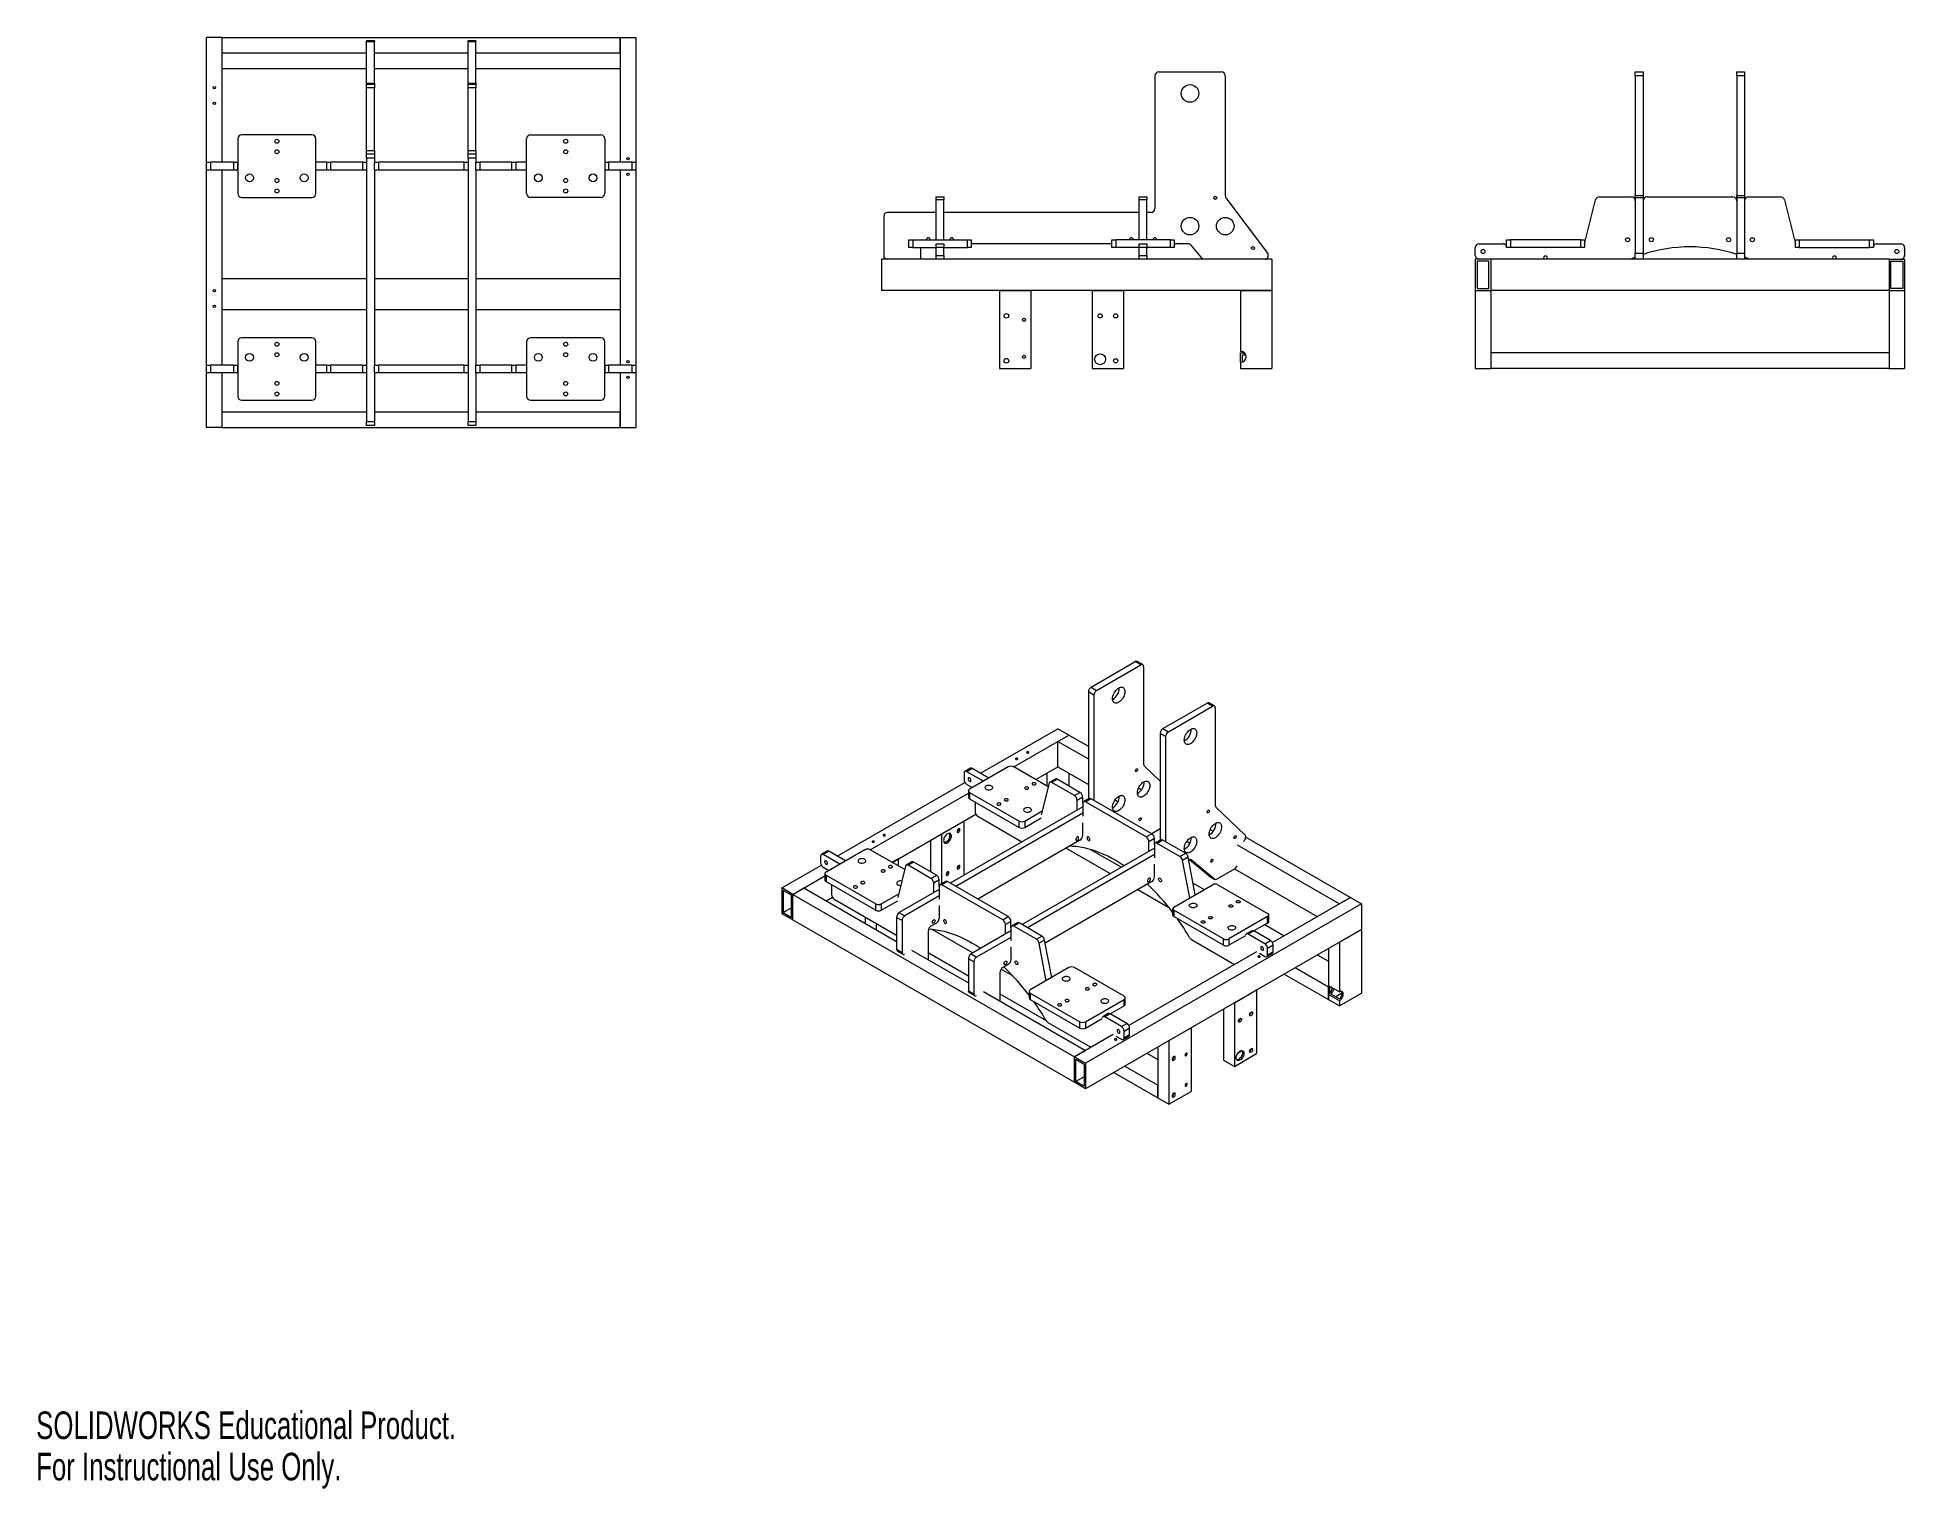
# Model space of a CAD drawing. Header units: inches. Extents: x 0.01 to 9.97, y 0 to 7.75.
import ezdxf

# ---------------------------------------------------------------- set-up
doc = ezdxf.new("R2010")
doc.units = ezdxf.units.IN
doc.header["$MEASUREMENT"] = 0
doc.styles.add('SLDTEXTSTYLE0', font='TXT', dxfattribs={"width": 0.7})

msp = doc.modelspace()

# ---------------------------------------------------------------- texts
at = {"color": 7, "linetype": 'Continuous', "char_height": 0.14705, "attachment_point": 1, "style": 'SLDTEXTSTYLE0'}
for s, insert in [('SOLIDWORKS Educational Product.', (0, 0.4101)), ('For Instructional Use Only.', (0, 0.1896))]:
    msp.add_mtext(s, dxfattribs=dict(at, insert=insert))

# ---------------------------------------------------------------- linework, layer by layer
at = {"color": 7, "linetype": 'Continuous', "lineweight": 15}
for p, q in [((0.9096, 7.079), (0.9096, 7.7457)), ((0.9929, 7.7457), (0.9096, 7.7457)), ((0.9929, 7.6624), (0.9929, 7.7457)), ((0.9929, 7.7457), (3.1179, 7.7457)), ((0.9929, 7.079), (0.9929, 7.7457)), ((1.8054, 7.7267), (1.7638, 7.7267)), ((1.7638, 7.7225), (1.7638, 7.7267)), ((1.8054, 7.7225), (1.7638, 7.7225)), ((1.7638, 7.5007), (1.7638, 7.7225)), ((1.8054, 7.7267), (1.8054, 7.7225)), ((1.8054, 7.5007), (1.8054, 7.7225)), ((2.3471, 7.7267), (2.3054, 7.7267)), ((2.3054, 7.7225), (2.3054, 7.7267)), ((2.3471, 7.7225), (2.3054, 7.7225)), ((2.3054, 7.5007), (2.3054, 7.7225)), ((2.3471, 7.7267), (2.3471, 7.7225)), ((2.3471, 7.5007), (2.3471, 7.7225)), ((3.1179, 7.6624), (3.1179, 7.7457)), ((3.1179, 7.7457), (3.1179, 7.079)), ((3.1179, 7.7457), (3.2013, 7.7457)), ((3.2013, 7.7457), (3.2013, 7.079)), ((0.9929, 7.6624), (1.7638, 7.6624)), ((0.9929, 7.579), (1.7638, 7.579)), ((1.8054, 7.6624), (2.3054, 7.6624)), ((1.8054, 7.579), (2.3054, 7.579)), ((2.3471, 7.6624), (3.1179, 7.6624)), ((2.3471, 7.579), (3.1179, 7.579)), ((1.7638, 7.5007), (1.8054, 7.5007)), ((1.7638, 7.4966), (1.7638, 7.5007)), ((1.7638, 7.4966), (1.8054, 7.4966)), ((1.7638, 7.4757), (1.7638, 7.4966)), ((1.8054, 7.4757), (1.7638, 7.4757)), ((1.7638, 7.1424), (1.7638, 7.4757)), ((1.8054, 7.5007), (1.8054, 7.4966)), ((1.8054, 7.4966), (1.8054, 7.4757)), ((1.8054, 7.1424), (1.8054, 7.4757)), ((2.3054, 7.5007), (2.3471, 7.5007)), ((2.3054, 7.4966), (2.3054, 7.5007)), ((2.3054, 7.4966), (2.3471, 7.4966)), ((2.3054, 7.4757), (2.3054, 7.4966)), ((2.3471, 7.4757), (2.3054, 7.4757)), ((2.3054, 7.1424), (2.3054, 7.4757)), ((2.3471, 7.5007), (2.3471, 7.4966)), ((2.3471, 7.4966), (2.3471, 7.4757)), ((2.3471, 7.1424), (2.3471, 7.4757)), ((5.9714, 7.54), (5.9714, 6.8317)), ((5.9922, 7.5608), (6.3256, 7.5608)), ((6.3464, 7.54), (6.3464, 6.9011)), ((8.5355, 7.5608), (8.5772, 7.5608)), ((8.5355, 7.54), (8.5355, 7.5608)), ((8.5772, 7.54), (8.5355, 7.54)), ((8.5355, 7.54), (8.5355, 6.9011)), ((8.5772, 7.5608), (8.5772, 7.54)), ((8.5772, 7.54), (8.5772, 6.9011)), ((9.0772, 7.5608), (9.1188, 7.5608)), ((9.0772, 7.54), (9.0772, 7.5608)), ((9.1188, 7.54), (9.0772, 7.54)), ((9.0772, 7.54), (9.0772, 6.9011)), ((9.1188, 7.5608), (9.1188, 7.54)), ((9.1188, 7.54), (9.1188, 6.9011)), ((1.0763, 7.204), (1.0763, 6.9124)), ((1.4721, 7.2249), (1.0971, 7.2249)), ((1.4929, 6.9124), (1.4929, 7.204)), ((2.6179, 6.9124), (2.6179, 7.204)), ((2.6388, 7.2249), (3.0138, 7.2249)), ((3.0346, 7.204), (3.0346, 6.9124)), ((0.9096, 7.0374), (0.9096, 7.079)), ((0.9096, 7.079), (0.9304, 7.079)), ((0.9304, 7.079), (0.9304, 7.0374)), ((1.0558, 7.079), (0.9304, 7.079)), ((1.0558, 7.0374), (1.0558, 7.079)), ((1.0558, 7.079), (1.0738, 7.079)), ((1.0738, 7.079), (1.0738, 7.0374)), ((1.0738, 7.079), (1.0763, 7.079)), ((1.5515, 7.079), (1.4929, 7.079)), ((1.5515, 7.0374), (1.5515, 7.079)), ((1.5515, 7.079), (1.5717, 7.079)), ((1.5717, 7.079), (1.5717, 7.0374)), ((1.7429, 7.079), (1.5717, 7.079)), ((1.7429, 7.0374), (1.7429, 7.079)), ((1.7429, 7.079), (1.7638, 7.079)), ((1.7638, 7.1424), (1.8054, 7.1424)), ((1.7638, 7.1216), (1.7638, 7.1424)), ((1.8054, 7.1216), (1.7638, 7.1216)), ((1.7638, 7.1007), (1.7638, 7.1216)), ((1.8054, 7.1007), (1.7638, 7.1007)), ((1.7638, 7.1007), (1.7638, 7.079)), ((1.7638, 7.079), (1.7638, 7.0374)), ((1.8054, 7.1424), (1.8054, 7.1216)), ((1.8054, 7.1216), (1.8054, 7.1007)), ((1.8054, 7.1007), (1.8054, 7.079)), ((1.8054, 7.0374), (1.8054, 7.079)), ((1.8054, 7.079), (1.8263, 7.079)), ((1.8263, 7.079), (1.8263, 7.0374)), ((2.2846, 7.079), (1.8263, 7.079)), ((2.2846, 7.0374), (2.2846, 7.079)), ((2.2846, 7.079), (2.3054, 7.079)), ((2.3054, 7.1424), (2.3471, 7.1424)), ((2.3054, 7.1216), (2.3054, 7.1424)), ((2.3471, 7.1216), (2.3054, 7.1216)), ((2.3054, 7.1007), (2.3054, 7.1216)), ((2.3471, 7.1007), (2.3054, 7.1007)), ((2.3054, 7.1007), (2.3054, 7.079)), ((2.3054, 7.079), (2.3054, 7.0374)), ((2.3471, 7.1424), (2.3471, 7.1216)), ((2.3471, 7.1216), (2.3471, 7.1007)), ((2.3471, 7.1007), (2.3471, 7.079)), ((2.3471, 7.0374), (2.3471, 7.079)), ((2.3471, 7.079), (2.3679, 7.079)), ((2.3679, 7.079), (2.3679, 7.0374)), ((2.5392, 7.079), (2.3679, 7.079)), ((2.5392, 7.0374), (2.5392, 7.079)), ((2.5392, 7.079), (2.5594, 7.079)), ((2.5594, 7.079), (2.5594, 7.0374)), ((2.6179, 7.079), (2.5594, 7.079)), ((3.0346, 7.079), (3.037, 7.079)), ((3.037, 7.0374), (3.037, 7.079)), ((3.037, 7.079), (3.0551, 7.079)), ((3.0551, 7.079), (3.0551, 7.0374)), ((3.1804, 7.079), (3.0551, 7.079)), ((3.1804, 7.0374), (3.1804, 7.079)), ((3.1804, 7.079), (3.2013, 7.079)), ((3.2013, 7.079), (3.2013, 7.0374)), ((0.9096, 5.9957), (0.9096, 7.0374)), ((0.9304, 7.0374), (0.9096, 7.0374)), ((1.0558, 7.0374), (0.9304, 7.0374)), ((0.9929, 5.9957), (0.9929, 7.0374)), ((1.0738, 7.0374), (1.0558, 7.0374)), ((1.0763, 7.0374), (1.0738, 7.0374)), ((1.5515, 7.0374), (1.4929, 7.0374)), ((1.5717, 7.0374), (1.5515, 7.0374)), ((1.7429, 7.0374), (1.5717, 7.0374)), ((1.7638, 7.0374), (1.7429, 7.0374)), ((1.7638, 7.0374), (1.7638, 5.9957)), ((1.8054, 7.0374), (1.8054, 5.9957)), ((1.8263, 7.0374), (1.8054, 7.0374)), ((2.2846, 7.0374), (1.8263, 7.0374)), ((2.3054, 7.0374), (2.2846, 7.0374)), ((2.3054, 7.0374), (2.3054, 5.9957)), ((2.3471, 7.0374), (2.3471, 5.9957)), ((2.3679, 7.0374), (2.3471, 7.0374)), ((2.5392, 7.0374), (2.3679, 7.0374)), ((2.5594, 7.0374), (2.5392, 7.0374)), ((2.6179, 7.0374), (2.5594, 7.0374)), ((3.037, 7.0374), (3.0346, 7.0374)), ((3.0551, 7.0374), (3.037, 7.0374)), ((3.1804, 7.0374), (3.0551, 7.0374)), ((3.1179, 7.0374), (3.1179, 5.9957)), ((3.2013, 7.0374), (3.1804, 7.0374)), ((3.2013, 7.0374), (3.2013, 5.9957)), ((1.0971, 6.8915), (1.4721, 6.8915)), ((3.0138, 6.8915), (2.6388, 6.8915)), ((4.8039, 6.8942), (4.8455, 6.8942)), ((4.8039, 6.8784), (4.8039, 6.8942)), ((4.8455, 6.8784), (4.8039, 6.8784)), ((4.8039, 6.665), (4.8039, 6.8784)), ((4.8455, 6.8942), (4.8455, 6.8784)), ((4.8455, 6.665), (4.8455, 6.8784)), ((5.8872, 6.8942), (5.9289, 6.8942)), ((5.8872, 6.8784), (5.8872, 6.8942)), ((5.9289, 6.8784), (5.8872, 6.8784)), ((5.8872, 6.665), (5.8872, 6.8784)), ((5.9289, 6.8942), (5.9289, 6.8784)), ((5.9289, 6.665), (5.9289, 6.8784)), ((6.3506, 6.8886), (6.5723, 6.594)), ((8.2647, 6.6442), (8.3232, 6.8784)), ((8.3434, 6.8942), (8.5147, 6.8942)), ((8.5355, 6.9011), (8.5772, 6.9011)), ((8.5355, 6.8886), (8.5355, 6.9011)), ((8.5772, 6.8886), (8.5355, 6.8886)), ((8.5355, 6.8886), (8.5355, 6.594)), ((8.5772, 6.9011), (8.5772, 6.8886)), ((8.5772, 6.8886), (8.5772, 6.594)), ((8.598, 6.8942), (9.0563, 6.8942)), ((9.0772, 6.9011), (9.1188, 6.9011)), ((9.0772, 6.8886), (9.0772, 6.9011)), ((9.1188, 6.8886), (9.0772, 6.8886)), ((9.0772, 6.8886), (9.0772, 6.594)), ((9.1188, 6.9011), (9.1188, 6.8886)), ((9.1188, 6.8886), (9.1188, 6.594)), ((9.1397, 6.8942), (9.3109, 6.8942)), ((9.3311, 6.8784), (9.3897, 6.6442)), ((4.5237, 6.79), (4.5237, 6.5814)), ((4.8039, 6.8108), (4.5446, 6.8108)), ((5.8872, 6.8108), (4.8455, 6.8108)), ((5.9506, 6.8108), (5.9289, 6.8108)), ((4.658, 6.6233), (4.658, 6.665)), ((4.658, 6.665), (4.6789, 6.665)), ((4.6789, 6.6233), (4.658, 6.6233)), ((4.6789, 6.665), (4.6789, 6.6233)), ((4.6789, 6.665), (4.9705, 6.665)), ((4.6789, 6.6233), (4.8039, 6.6233)), ((4.7205, 6.6231), (4.7205, 6.5608)), ((4.8039, 6.6442), (4.8455, 6.6442)), ((4.8039, 6.6233), (4.8039, 6.6442)), ((4.8039, 6.5817), (4.8039, 6.6233)), ((4.8455, 6.6233), (4.8039, 6.6233)), ((4.8039, 6.5817), (4.8455, 6.5817)), ((4.8039, 6.5608), (4.8039, 6.5817)), ((4.8455, 6.6442), (4.8455, 6.6233)), ((4.8455, 6.6233), (4.9705, 6.6233)), ((4.8455, 6.5817), (4.8455, 6.6233)), ((4.8455, 6.5817), (4.8455, 6.5608)), ((4.9705, 6.6233), (4.9705, 6.665)), ((4.9705, 6.665), (4.9914, 6.665)), ((4.9914, 6.6233), (4.9705, 6.6233)), ((4.9914, 6.665), (4.9914, 6.6233)), ((5.7414, 6.6439), (4.9914, 6.6439)), ((5.7414, 6.6233), (5.7414, 6.665)), ((5.7414, 6.665), (5.7622, 6.665)), ((5.7622, 6.6233), (5.7414, 6.6233)), ((5.7622, 6.665), (5.7622, 6.6233)), ((6.0539, 6.665), (5.7622, 6.665)), ((5.8872, 6.6233), (5.7622, 6.6233)), ((5.8872, 6.6442), (5.9289, 6.6442)), ((5.8872, 6.6233), (5.8872, 6.6442)), ((5.9289, 6.6233), (5.8872, 6.6233)), ((5.8872, 6.5817), (5.8872, 6.6233)), ((5.8872, 6.5817), (5.9289, 6.5817)), ((5.8872, 6.5608), (5.8872, 6.5817)), ((5.9289, 6.6442), (5.9289, 6.6233)), ((6.0539, 6.6233), (5.9289, 6.6233)), ((5.9289, 6.5817), (5.9289, 6.6233)), ((5.9289, 6.5817), (5.9289, 6.5608)), ((6.0539, 6.6233), (6.0539, 6.665)), ((6.0539, 6.665), (6.0747, 6.665)), ((6.0747, 6.6233), (6.0539, 6.6233)), ((6.0747, 6.665), (6.0747, 6.6233)), ((6.1491, 6.6439), (6.0747, 6.6439)), ((6.2273, 6.5608), (6.1652, 6.6363)), ((7.6813, 6.5817), (7.6813, 6.6233)), ((7.7022, 6.6442), (7.8276, 6.6442)), ((7.848, 6.6233), (7.848, 6.665)), ((7.848, 6.665), (7.8688, 6.665)), ((7.8688, 6.6233), (7.848, 6.6233)), ((7.8688, 6.665), (7.8688, 6.6233)), ((8.2438, 6.665), (7.8688, 6.665)), ((8.2438, 6.6233), (7.8688, 6.6233)), ((8.2438, 6.6233), (8.2438, 6.665)), ((8.2438, 6.665), (8.2647, 6.665)), ((8.2647, 6.6233), (8.2438, 6.6233)), ((8.2647, 6.665), (8.2647, 6.6233)), ((8.5355, 6.594), (8.5772, 6.594)), ((8.5355, 6.5608), (8.5355, 6.594)), ((8.5772, 6.594), (8.5772, 6.5608)), ((9.0772, 6.594), (9.1188, 6.594)), ((9.0772, 6.5608), (9.0772, 6.594)), ((9.1188, 6.594), (9.1188, 6.5608)), ((9.3897, 6.6233), (9.3897, 6.665)), ((9.3897, 6.665), (9.4105, 6.665)), ((9.4105, 6.6233), (9.3897, 6.6233)), ((9.4105, 6.665), (9.4105, 6.6233)), ((9.4105, 6.665), (9.7855, 6.665)), ((9.4105, 6.6233), (9.7855, 6.6233)), ((9.7855, 6.6233), (9.7855, 6.665)), ((9.7855, 6.665), (9.8063, 6.665)), ((9.8063, 6.6233), (9.7855, 6.6233)), ((9.8063, 6.665), (9.8063, 6.6233)), ((9.8268, 6.6442), (9.9522, 6.6442)), ((9.973, 6.6233), (9.973, 6.5817)), ((6.5955, 6.5608), (4.5122, 6.5608)), ((4.5122, 6.5608), (4.5122, 6.3942)), ((6.5955, 6.5608), (6.5955, 6.3942)), ((7.6813, 6.5608), (7.6813, 6.3942)), ((7.7647, 6.5608), (7.6813, 6.5608)), ((7.7543, 6.5504), (7.6918, 6.5504)), ((7.6918, 6.5504), (7.6918, 6.4046)), ((7.7543, 6.4046), (7.7543, 6.5504)), ((7.7647, 6.5608), (7.7647, 6.3942)), ((9.8897, 6.5608), (7.7647, 6.5608)), ((9.8897, 6.5608), (9.8897, 6.3942)), ((9.8897, 6.5608), (9.973, 6.5608)), ((9.9001, 6.5504), (9.9626, 6.5504)), ((9.9001, 6.4046), (9.9001, 6.5504)), ((9.9626, 6.5504), (9.9626, 6.4046)), ((9.973, 6.5608), (9.973, 6.3942)), ((0.9929, 6.459), (1.7638, 6.459)), ((1.8054, 6.459), (2.3054, 6.459)), ((2.3471, 6.459), (3.1179, 6.459)), ((6.5955, 6.3942), (4.5122, 6.3942)), ((5.1422, 6.3942), (5.3089, 6.3942)), ((5.1422, 6.3942), (5.1422, 5.9775)), ((5.3089, 6.3942), (5.3089, 5.9775)), ((5.6372, 6.3942), (5.6372, 5.9775)), ((5.6372, 6.3942), (5.8039, 6.3942)), ((5.8039, 6.3942), (5.8039, 5.9775)), ((6.4289, 6.3942), (6.4289, 6.0692)), ((6.4289, 6.3942), (6.5955, 6.3942)), ((6.5955, 6.3942), (6.5955, 5.9775)), ((7.6813, 6.3942), (7.6813, 5.9775)), ((7.6813, 6.3942), (7.7647, 6.3942)), ((7.6918, 6.4046), (7.7543, 6.4046)), ((7.7647, 6.3942), (7.7647, 5.9775)), ((9.8897, 6.3942), (7.7647, 6.3942)), ((9.8897, 6.3942), (9.8897, 5.9775)), ((9.8897, 6.3942), (9.973, 6.3942)), ((9.9626, 6.4046), (9.9001, 6.4046)), ((9.973, 6.3942), (9.973, 5.9775)), ((0.9929, 6.2924), (1.7638, 6.2924)), ((1.8054, 6.2924), (2.3054, 6.2924)), ((2.3471, 6.2924), (3.1179, 6.2924)), ((1.0763, 6.1207), (1.0763, 5.829)), ((1.4721, 6.1415), (1.0971, 6.1415)), ((1.4929, 5.829), (1.4929, 6.1207)), ((2.6179, 6.1207), (2.6179, 5.829)), ((3.0138, 6.1415), (2.6388, 6.1415)), ((3.0346, 5.829), (3.0346, 6.1207)), ((0.9096, 5.954), (0.9096, 5.9957)), ((0.9096, 5.9957), (0.9304, 5.9957)), ((0.9304, 5.9957), (0.9304, 5.954)), ((1.0558, 5.9957), (0.9304, 5.9957)), ((1.0558, 5.954), (1.0558, 5.9957)), ((1.0558, 5.9957), (1.0738, 5.9957)), ((1.0738, 5.9957), (1.0738, 5.954)), ((1.0738, 5.9957), (1.0763, 5.9957)), ((1.5515, 5.9957), (1.4929, 5.9957)), ((1.5515, 5.954), (1.5515, 5.9957)), ((1.5515, 5.9957), (1.5717, 5.9957)), ((1.5717, 5.9957), (1.5717, 5.954)), ((1.7429, 5.9957), (1.5717, 5.9957)), ((1.7429, 5.954), (1.7429, 5.9957)), ((1.7429, 5.9957), (1.7638, 5.9957)), ((1.7638, 5.9957), (1.7638, 5.954)), ((1.8054, 5.954), (1.8054, 5.9957)), ((1.8054, 5.9957), (1.8263, 5.9957)), ((1.8263, 5.9957), (1.8263, 5.954)), ((2.2846, 5.9957), (1.8263, 5.9957)), ((2.2846, 5.954), (2.2846, 5.9957)), ((2.2846, 5.9957), (2.3054, 5.9957)), ((2.3054, 5.9957), (2.3054, 5.954)), ((2.3471, 5.954), (2.3471, 5.9957)), ((2.3471, 5.9957), (2.3679, 5.9957)), ((2.3679, 5.9957), (2.3679, 5.954)), ((2.5392, 5.9957), (2.3679, 5.9957)), ((2.5392, 5.954), (2.5392, 5.9957)), ((2.5392, 5.9957), (2.5594, 5.9957)), ((2.5594, 5.9957), (2.5594, 5.954)), ((2.6179, 5.9957), (2.5594, 5.9957)), ((3.0346, 5.9957), (3.037, 5.9957)), ((3.037, 5.954), (3.037, 5.9957)), ((3.037, 5.9957), (3.0551, 5.9957)), ((3.0551, 5.9957), (3.0551, 5.954)), ((3.1804, 5.9957), (3.0551, 5.9957)), ((3.1804, 5.954), (3.1804, 5.9957)), ((3.1804, 5.9957), (3.2013, 5.9957)), ((3.2013, 5.9957), (3.2013, 5.954)), ((6.4289, 6.0108), (6.4289, 6.0608)), ((6.4289, 6.0608), (6.4493, 6.0608)), ((6.4289, 6.0108), (6.4289, 5.9775)), ((6.4393, 6.0128), (6.4393, 6.0504)), ((6.4393, 6.0504), (6.4561, 6.0504)), ((7.7647, 6.0608), (7.7647, 5.9775)), ((9.8897, 6.0608), (7.7647, 6.0608)), ((9.8897, 6.0608), (9.8897, 5.9775)), ((0.9096, 5.6624), (0.9096, 5.954)), ((0.9304, 5.954), (0.9096, 5.954)), ((1.0558, 5.954), (0.9304, 5.954)), ((0.9929, 5.6624), (0.9929, 5.954)), ((1.0738, 5.954), (1.0558, 5.954)), ((1.0763, 5.954), (1.0738, 5.954)), ((1.5515, 5.954), (1.4929, 5.954)), ((1.5717, 5.954), (1.5515, 5.954)), ((1.7429, 5.954), (1.5717, 5.954)), ((1.7638, 5.954), (1.7429, 5.954)), ((1.7638, 5.954), (1.7638, 5.6947)), ((1.8054, 5.954), (1.8054, 5.6947)), ((1.8263, 5.954), (1.8054, 5.954)), ((2.2846, 5.954), (1.8263, 5.954)), ((2.3054, 5.954), (2.2846, 5.954)), ((2.3054, 5.954), (2.3054, 5.6947)), ((2.3471, 5.954), (2.3471, 5.6947)), ((2.3679, 5.954), (2.3471, 5.954)), ((2.5392, 5.954), (2.3679, 5.954)), ((2.5594, 5.954), (2.5392, 5.954)), ((2.6179, 5.954), (2.5594, 5.954)), ((3.037, 5.954), (3.0346, 5.954)), ((3.0551, 5.954), (3.037, 5.954)), ((3.1804, 5.954), (3.0551, 5.954)), ((3.1179, 5.954), (3.1179, 5.6624)), ((3.2013, 5.954), (3.1804, 5.954)), ((3.2013, 5.954), (3.2013, 5.6624)), ((5.1422, 5.9775), (5.3089, 5.9775)), ((5.6372, 5.9775), (5.8039, 5.9775)), ((6.4289, 5.9775), (6.5955, 5.9775)), ((7.6813, 5.9775), (7.7647, 5.9775)), ((9.8897, 5.9775), (7.7647, 5.9775)), ((9.8897, 5.9775), (9.973, 5.9775)), ((1.0971, 5.8082), (1.4721, 5.8082)), ((2.6388, 5.8082), (3.0138, 5.8082)), ((0.9929, 5.6624), (0.9929, 5.7457)), ((0.9929, 5.7457), (1.7638, 5.7457)), ((1.7638, 5.6947), (1.8054, 5.6947)), ((1.7638, 5.6739), (1.7638, 5.6947)), ((1.8054, 5.7457), (2.3054, 5.7457)), ((1.8054, 5.6947), (1.8054, 5.6739)), ((2.3054, 5.6947), (2.3471, 5.6947)), ((2.3054, 5.6739), (2.3054, 5.6947)), ((2.3471, 5.7457), (3.1179, 5.7457)), ((2.3471, 5.6947), (2.3471, 5.6739)), ((3.1179, 5.6624), (3.1179, 5.7457)), ((0.9929, 5.6624), (0.9096, 5.6624)), ((0.9929, 5.6624), (3.1179, 5.6624)), ((1.8054, 5.6739), (1.7638, 5.6739)), ((2.3471, 5.6739), (2.3054, 5.6739)), ((3.1179, 5.6624), (3.2013, 5.6624)), ((5.6308, 4.2768), (5.8665, 4.4129)), ((5.6602, 4.2598), (5.8959, 4.3959)), ((5.8959, 4.3959), (5.8665, 4.4129)), ((5.9064, 4.3969), (5.8769, 4.4139)), ((5.9107, 4.3874), (5.9107, 3.8657)), ((5.6455, 4.2343), (5.616, 4.2513)), ((5.616, 4.2513), (5.616, 3.68)), ((5.6308, 4.2768), (5.6602, 4.2598)), ((5.6455, 4.2343), (5.6455, 3.6722)), ((6.0138, 4.0557), (6.2495, 4.1918)), ((6.279, 4.1748), (6.2495, 4.1918)), ((6.2894, 4.1758), (6.2599, 4.1928)), ((6.0433, 4.0387), (6.279, 4.1748)), ((6.2937, 4.1663), (6.2937, 3.6446)), ((5.0409, 3.8171), (5.4534, 4.0552)), ((5.2177, 3.8511), (5.5123, 4.0212)), ((5.5123, 4.0212), (5.4534, 4.0552)), ((5.4534, 3.9872), (5.5123, 4.0212)), ((5.4534, 3.9872), (5.616, 3.8933)), ((5.4534, 3.8511), (5.4534, 3.9872)), ((5.5123, 4.0212), (5.616, 3.9613)), ((6.0285, 4.0132), (5.9991, 4.0302)), ((5.9991, 4.0302), (5.9991, 3.4589)), ((6.0138, 4.0557), (6.0433, 4.0387)), ((6.0285, 4.0132), (6.0285, 3.4511)), ((4.9525, 3.8171), (4.9525, 3.7831)), ((4.9863, 3.8437), (4.9568, 3.8267)), ((4.9967, 3.8426), (4.9673, 3.8256)), ((5.0556, 3.7746), (4.9673, 3.8256)), ((5.1882, 3.8511), (4.982, 3.7321)), ((5.0851, 3.7916), (4.9967, 3.8426)), ((5.4018, 3.7448), (5.2177, 3.8511)), ((5.3356, 3.7831), (5.4534, 3.8511)), ((5.3945, 3.8171), (5.4534, 3.8511)), ((5.3945, 3.8171), (5.3945, 3.7491)), ((5.4534, 3.8511), (5.616, 3.7572)), ((5.5123, 3.8171), (5.5123, 3.7491)), ((5.9136, 3.8572), (5.9991, 3.7754)), ((4.2749, 3.3749), (4.9568, 3.7686)), ((4.4517, 3.4089), (4.9759, 3.7115)), ((4.9673, 3.7576), (4.9967, 3.7406)), ((4.9759, 3.7236), (4.9759, 3.6896)), ((4.982, 3.7151), (5.2471, 3.562)), ((4.982, 3.7151), (4.982, 3.6811)), ((5.4064, 3.7634), (5.365, 3.596)), ((5.4397, 3.786), (5.4103, 3.769)), ((5.4502, 3.785), (5.4207, 3.768)), ((5.5418, 3.6981), (5.4207, 3.768)), ((5.5712, 3.7151), (5.4502, 3.785)), ((5.5418, 3.6981), (5.5712, 3.7151)), ((5.586, 3.6896), (5.5565, 3.6726)), ((5.586, 3.6556), (5.586, 3.6896)), ((5.8837, 3.7388), (5.9004, 3.7292)), ((4.5695, 3.3409), (5.0158, 3.5985)), ((5.586, 3.6386), (4.8789, 3.2304)), ((5.586, 3.6045), (4.9083, 3.2134)), ((4.982, 3.6811), (5.2471, 3.528)), ((5.0114, 3.664), (5.0114, 3.613)), ((5.2766, 3.562), (5.3699, 3.6159)), ((5.5565, 3.6216), (5.5565, 3.6726)), ((5.586, 3.6556), (5.586, 3.5873)), ((5.6197, 3.6821), (5.5903, 3.6651)), ((5.6302, 3.6811), (5.6007, 3.6641)), ((5.9248, 3.477), (5.6007, 3.6641)), ((5.9543, 3.494), (5.6302, 3.6811)), ((5.7583, 3.6751), (5.7752, 3.6654)), ((6.2966, 3.6361), (6.4534, 3.486)), ((4.9525, 3.562), (4.8347, 3.4939)), ((4.8347, 3.2289), (4.8347, 3.4939)), ((4.9525, 3.2729), (4.9525, 3.562)), ((5.0262, 3.5875), (5.2618, 3.4514)), ((5.2471, 3.528), (5.2471, 3.562)), ((5.2766, 3.528), (5.365, 3.579)), ((5.2766, 3.562), (5.2766, 3.528)), ((5.586, 3.4853), (5.586, 3.5533)), ((5.9248, 3.477), (5.9543, 3.494)), ((5.9991, 3.5196), (5.9545, 3.4939)), ((6.2667, 3.5177), (6.2834, 3.5081)), ((4.2203, 3.4014), (4.1908, 3.3844)), ((4.2307, 3.4004), (4.2012, 3.3834)), ((4.4222, 3.4089), (4.216, 3.2899)), ((4.3191, 3.3494), (4.2307, 3.4004)), ((4.6358, 3.3026), (4.4517, 3.4089)), ((4.7757, 3.2899), (4.7757, 3.4599)), ((5.5712, 3.4597), (5.0264, 3.1452)), ((5.969, 3.4174), (5.2619, 3.0093)), ((5.4977, 3.4173), (5.7332, 3.2813)), ((5.6235, 3.4127), (5.7921, 3.3154)), ((5.969, 3.4685), (5.9395, 3.4515)), ((5.9395, 3.4004), (5.9395, 3.4515)), ((5.969, 3.4345), (5.969, 3.4685)), ((5.969, 3.4345), (5.969, 3.3662)), ((6.0028, 3.461), (5.9733, 3.444)), ((6.0132, 3.46), (5.9837, 3.443)), ((6.1048, 3.3731), (5.9837, 3.443)), ((6.1343, 3.3901), (6.0132, 3.46)), ((6.1048, 3.3731), (6.1343, 3.3901)), ((6.1413, 3.454), (6.1582, 3.4442)), ((6.4109, 3.4344), (6.956, 3.1198)), ((6.4564, 3.4762), (7.0149, 3.1538)), ((3.9803, 3.2048), (4.1908, 3.3264)), ((4.1865, 3.3749), (4.1865, 3.3409)), ((4.2896, 3.3324), (4.2012, 3.3834)), ((4.2012, 3.3154), (4.2307, 3.2984)), ((4.6025, 3.3599), (4.5695, 3.3409)), ((4.6404, 3.3211), (4.599, 3.1538)), ((4.6025, 3.3218), (4.6025, 3.3599)), ((4.6737, 3.3438), (4.6442, 3.3268)), ((4.6841, 3.3428), (4.6547, 3.3258)), ((4.7757, 3.2559), (4.6547, 3.3258)), ((4.8052, 3.2729), (4.6841, 3.3428)), ((5.969, 3.3834), (5.2914, 2.9922)), ((5.969, 3.2641), (5.969, 3.3322)), ((6.1486, 3.3689), (6.1191, 3.3519)), ((6.1575, 3.1521), (6.1191, 3.3519)), ((6.187, 3.1691), (6.1486, 3.3689)), ((6.1541, 3.354), (6.1517, 3.3526)), ((6.2605, 3.2685), (6.156, 3.355)), ((6.29, 3.2515), (6.1655, 3.3544)), ((6.3975, 3.3074), (6.3014, 3.2519)), ((6.3964, 3.3067), (6.8381, 3.0517)), ((3.9803, 3.2048), (3.9803, 3.0687)), ((4.0392, 3.1708), (3.9803, 3.2048)), ((4.0318, 3.1665), (3.9876, 3.1921)), ((3.9876, 3.1921), (3.9876, 3.073)), ((4.0392, 3.1708), (4.2098, 3.2693)), ((4.0392, 3.1708), (4.0981, 3.2048)), ((4.0981, 3.2048), (4.5924, 2.9195)), ((4.2098, 3.2814), (4.2098, 3.2473)), ((4.216, 3.2729), (4.4811, 3.1198)), ((4.216, 3.2729), (4.216, 3.2388)), ((4.216, 3.2388), (4.4811, 3.0858)), ((4.2454, 3.2218), (4.2454, 3.1708)), ((4.8199, 3.1963), (4.6071, 3.0735)), ((4.7757, 3.2559), (4.8052, 3.2729)), ((4.8199, 3.2474), (4.7905, 3.2304)), ((4.7905, 3.1793), (4.7905, 3.2304)), ((4.8199, 3.2134), (4.8199, 3.2474)), ((4.8199, 3.2134), (4.8199, 3.1451)), ((4.8537, 3.2399), (4.8243, 3.2229)), ((4.8641, 3.2389), (4.8347, 3.2219)), ((5.1588, 3.0348), (4.8347, 3.2219)), ((5.1882, 3.0518), (4.8641, 3.2389)), ((5.9543, 3.2386), (5.3857, 2.9104)), ((5.8807, 3.1962), (6.0458, 3.1008)), ((6.0721, 3.1028), (6.2783, 3.2218)), ((6.1752, 3.2302), (6.2341, 3.1963)), ((6.2605, 3.2685), (6.29, 3.2515)), ((6.2615, 3.2679), (6.2605, 3.2685)), ((6.2615, 3.2679), (6.291, 3.2509)), ((6.3078, 3.2218), (6.573, 3.0688)), ((3.9876, 3.073), (4.0318, 3.0985)), ((4.0318, 3.0475), (4.0318, 3.1665)), ((4.0392, 3.0347), (4.0392, 3.1708)), ((4.0392, 3.1708), (5.5418, 2.3034)), ((4.216, 3.1368), (4.2497, 3.1563)), ((4.2601, 3.1453), (4.5924, 2.9535)), ((4.4811, 3.0858), (4.4811, 3.1198)), ((4.5106, 3.1198), (4.6039, 3.1736)), ((4.5106, 3.0858), (4.599, 3.1368)), ((4.5106, 3.1198), (4.5106, 3.0858)), ((4.8199, 3.1623), (4.6366, 3.0565)), ((4.8199, 3.1111), (4.8199, 3.043)), ((7.0738, 3.1198), (5.6007, 2.2693)), ((6.066, 3.0943), (6.066, 3.0602)), ((7.0149, 3.1538), (6.5981, 2.9132)), ((6.956, 3.1198), (7.0149, 3.1538)), ((7.0149, 3.1538), (7.0738, 3.1198)), ((7.0738, 3.1198), (7.0738, 2.9837)), ((3.9803, 3.0687), (4.0392, 3.0347)), ((3.9876, 3.073), (4.0318, 3.0475)), ((4.0392, 3.0347), (5.5418, 2.1673)), ((4.4257, 3.0157), (4.4257, 3.0497)), ((4.4847, 2.9817), (4.4847, 3.0157)), ((4.6219, 3.031), (4.5924, 3.048)), ((4.5924, 3.048), (4.5924, 2.8776)), ((4.6071, 3.0735), (4.6366, 3.0565)), ((4.6219, 3.031), (4.6219, 2.8606)), ((4.8052, 3.0175), (4.7757, 3.0005)), ((5.1588, 3.0348), (5.1882, 3.0518)), ((5.203, 3.0263), (5.1735, 3.0093)), ((5.1735, 2.9582), (5.1735, 3.0093)), ((5.203, 2.9922), (5.203, 3.0263)), ((5.203, 2.9922), (5.203, 2.924)), ((5.2367, 3.0188), (5.2073, 3.0018)), ((5.2471, 3.0178), (5.2177, 3.0008)), ((5.3388, 2.9309), (5.2177, 3.0008)), ((5.3682, 2.9479), (5.2471, 3.0178)), ((6.3373, 2.9327), (6.0721, 3.0858)), ((6.0721, 3.0858), (6.0721, 3.0517)), ((6.3373, 2.8987), (6.0721, 3.0517)), ((6.573, 3.0517), (6.3667, 2.9327)), ((6.573, 3.0177), (6.4993, 2.9752)), ((6.5582, 3.0092), (6.6613, 2.9497)), ((6.573, 3.0177), (6.573, 3.0517)), ((6.5791, 3.0262), (6.5791, 3.0603)), ((4.761, 2.975), (4.761, 2.8221)), ((4.78, 2.9853), (5.0002, 2.8582)), ((5.203, 2.9752), (4.9901, 2.8524)), ((5.203, 2.9412), (5.0196, 2.8354)), ((5.3388, 2.9309), (5.3682, 2.9479)), ((5.3825, 2.9267), (5.3531, 2.9097)), ((5.3915, 2.7099), (5.3531, 2.9097)), ((5.421, 2.7269), (5.3825, 2.9267)), ((7.0738, 2.9837), (5.6007, 2.1333)), ((6.1665, 2.9292), (6.3962, 2.7966)), ((6.3373, 2.8987), (6.3373, 2.9327)), ((6.4551, 2.9497), (6.3667, 2.8987)), ((6.3667, 2.9327), (6.3667, 2.8987)), ((6.4886, 2.9764), (6.4592, 2.9594)), ((6.4991, 2.9754), (6.4696, 2.9583)), ((6.5582, 2.9072), (6.4696, 2.9583)), ((6.5877, 2.9242), (6.4991, 2.9754)), ((6.5582, 2.9072), (6.5877, 2.9242)), ((6.6024, 2.8987), (6.573, 2.8817)), ((6.6024, 2.8646), (6.6024, 2.8987)), ((6.956, 2.9156), (7.0738, 2.9837)), ((6.956, 2.9156), (6.956, 2.6503)), ((7.0738, 2.9837), (7.0738, 2.6435)), ((4.5924, 2.8776), (4.6219, 2.8606)), ((4.5967, 2.8681), (4.6262, 2.8511)), ((4.6726, 2.8731), (4.9754, 2.6984)), ((4.761, 2.8602), (4.9754, 2.7364)), ((5.0049, 2.8098), (4.9754, 2.8269)), ((4.9754, 2.8269), (4.9754, 2.6565)), ((4.9901, 2.8524), (5.0196, 2.8354)), ((5.0049, 2.8098), (5.0049, 2.6395)), ((5.1882, 2.7964), (5.1588, 2.7794)), ((5.203, 2.89), (5.203, 2.8219)), ((6.514, 2.8646), (5.8321, 2.471)), ((6.5288, 2.8561), (6.5582, 2.8391)), ((6.5687, 2.8381), (6.5981, 2.8551)), ((6.573, 2.8476), (6.573, 2.8817)), ((6.573, 2.8476), (6.6024, 2.8646)), ((6.8381, 2.8476), (6.8971, 2.8135)), ((6.8971, 2.8816), (6.8971, 2.6843)), ((5.144, 2.7539), (5.144, 2.601)), ((5.1503, 2.7715), (5.2134, 2.7351)), ((5.5123, 2.7796), (5.3061, 2.6606)), ((5.8069, 2.6265), (5.5418, 2.7796)), ((6.6613, 2.7455), (6.8971, 2.6094)), ((6.7203, 2.7796), (6.8971, 2.6775)), ((4.9754, 2.6565), (5.0049, 2.6395)), ((4.9797, 2.647), (5.0092, 2.63)), ((5.0556, 2.652), (5.6007, 2.3374)), ((5.144, 2.639), (5.391, 2.4965)), ((5.3, 2.652), (5.3, 2.618)), ((5.3061, 2.6435), (5.5712, 2.4905)), ((5.3061, 2.6435), (5.3061, 2.6095)), ((5.3061, 2.6095), (5.5712, 2.4564)), ((5.6007, 2.4905), (5.8069, 2.6095)), ((5.8069, 2.5755), (5.8069, 2.6095)), ((5.813, 2.584), (5.813, 2.618)), ((6.3962, 2.5925), (6.5141, 2.6605)), ((6.3962, 2.5925), (6.3962, 2.2523)), ((6.5141, 2.6605), (6.5141, 2.3203)), ((6.8971, 2.6843), (6.956, 2.6503)), ((6.8971, 2.6775), (6.903, 2.6809)), ((6.8971, 2.6094), (6.8971, 2.6775)), ((6.956, 2.6026), (6.8971, 2.6367)), ((6.8971, 2.6367), (6.8971, 2.6094)), ((6.8971, 2.6094), (6.956, 2.5754)), ((6.9044, 2.6732), (6.9103, 2.6766)), ((6.9044, 2.6425), (6.9044, 2.6732)), ((6.956, 2.6127), (6.9118, 2.6382)), ((6.9693, 2.6426), (6.9367, 2.6238)), ((6.956, 2.5754), (7.0738, 2.6435)), ((6.956, 2.6026), (6.956, 2.5754)), ((5.6007, 2.4564), (5.6891, 2.5075)), ((5.7226, 2.5342), (5.6931, 2.5172)), ((5.733, 2.5331), (5.7036, 2.5161)), ((5.7922, 2.465), (5.7036, 2.5161)), ((5.8217, 2.482), (5.733, 2.5331)), ((5.7333, 2.533), (5.8069, 2.5755)), ((6.3373, 2.5585), (6.3373, 2.2863)), ((5.4005, 2.4869), (5.6301, 2.3544)), ((5.748, 2.4224), (5.5418, 2.3034)), ((5.5712, 2.4564), (5.5712, 2.4905)), ((5.6007, 2.4905), (5.6007, 2.4564)), ((5.7627, 2.4139), (5.7922, 2.3969)), ((5.7922, 2.465), (5.8217, 2.482)), ((5.8026, 2.3959), (5.8321, 2.4129)), ((5.8364, 2.4564), (5.8069, 2.4394)), ((5.8069, 2.4054), (5.8069, 2.4394)), ((5.8069, 2.4054), (5.8364, 2.4224)), ((5.8364, 2.4224), (5.8364, 2.4564)), ((6.0462, 2.3904), (6.164, 2.4585)), ((6.164, 2.4585), (6.164, 2.1182)), ((5.5418, 2.3034), (5.6007, 2.3374)), ((5.5418, 2.1673), (5.5418, 2.3034)), ((5.5418, 2.3034), (5.6007, 2.2693)), ((5.9283, 2.3224), (5.9873, 2.2883)), ((5.9873, 2.3564), (5.9873, 2.0842)), ((6.0462, 2.3904), (6.0462, 2.0502)), ((6.3962, 2.2523), (6.5141, 2.3203)), ((6.4369, 2.3353), (6.4129, 2.3214)), ((6.4777, 2.3328), (6.4768, 2.3333)), ((5.5491, 2.2906), (5.5933, 2.2651)), ((5.5491, 2.1715), (5.5491, 2.2906)), ((5.5933, 2.197), (5.5491, 2.1715)), ((5.5933, 2.2651), (5.5933, 2.146)), ((5.6007, 2.2693), (5.6007, 2.1333)), ((5.7515, 2.2203), (5.9873, 2.0842)), ((5.8104, 2.2543), (5.9873, 2.1523)), ((6.3373, 2.2863), (6.3962, 2.2523)), ((5.6007, 2.1333), (5.5418, 2.1673)), ((5.5933, 2.146), (5.5491, 2.1715)), ((5.9873, 2.0842), (5.9873, 2.1523)), ((6.0462, 2.0502), (6.164, 2.1182)), ((5.9873, 2.0842), (6.0462, 2.0502))]:
    msp.add_line(p, q, dxfattribs=at)
at = {"color": 8, "linetype": 'Continuous', "lineweight": 15}
msp.add_line((6.1655, 3.3544), (6.1635, 3.3556), dxfattribs=at)
at = {"color": 7, "linetype": 'Continuous', "lineweight": 15, "flags": 128}
for points in [[(7.848, 6.6304), (7.8471, 6.6315), (7.8456, 6.6338)], [(9.8088, 6.6338), (9.8072, 6.6315), (9.8063, 6.6304)], [(8.5355, 6.5718), (8.5267, 6.5682), (8.5092, 6.5608)], [(9.1452, 6.5608), (9.1277, 6.5682), (9.1188, 6.5718)], [(5.745, 4.2152), (5.7454, 4.2214), (5.7466, 4.2279), (5.7486, 4.2346), (5.7513, 4.2413), (5.7547, 4.2478), (5.7586, 4.254), (5.7631, 4.2597), (5.7679, 4.2648), (5.7729, 4.2691), (5.7781, 4.2725), (5.7833, 4.2751), (5.7883, 4.2766), (5.7931, 4.277), (5.7976, 4.2765), (5.8015, 4.2749), (5.8049, 4.2722), (5.8076, 4.2687), (5.8096, 4.2643), (5.8108, 4.2592), (5.8112, 4.2534), (5.8108, 4.2472), (5.8096, 4.2407), (5.8076, 4.234), (5.8049, 4.2273), (5.8015, 4.2208), (5.7976, 4.2146), (5.7931, 4.2089), (5.7883, 4.2038), (5.7833, 4.1995), (5.7781, 4.1961), (5.7729, 4.1935), (5.7679, 4.192), (5.7631, 4.1915), (5.7586, 4.1921), (5.7547, 4.1937), (5.7513, 4.1964), (5.7486, 4.1999), (5.7466, 4.2043), (5.7454, 4.2094), (5.745, 4.2152)], [(6.128, 3.9941), (6.1284, 4.0003), (6.1296, 4.0068), (6.1316, 4.0135), (6.1343, 4.0202), (6.1377, 4.0267), (6.1416, 4.0329), (6.1461, 4.0386), (6.1509, 4.0436), (6.1559, 4.048), (6.1611, 4.0514), (6.1663, 4.0539), (6.1713, 4.0555), (6.1761, 4.0559), (6.1806, 4.0554), (6.1845, 4.0537), (6.1879, 4.0511), (6.1906, 4.0476), (6.1926, 4.0432), (6.1938, 4.038), (6.1942, 4.0323), (6.1938, 4.0261), (6.1926, 4.0195), (6.1906, 4.0129), (6.1879, 4.0062), (6.1845, 3.9997), (6.1806, 3.9935), (6.1761, 3.9878), (6.1713, 3.9827), (6.1663, 3.9784), (6.1611, 3.9749), (6.1559, 3.9724), (6.1509, 3.9709), (6.1461, 3.9704), (6.1416, 3.971), (6.1377, 3.9726), (6.1343, 3.9752), (6.1316, 3.9788), (6.1296, 3.9832), (6.1284, 3.9883), (6.128, 3.9941)], [(5.2292, 3.8918), (5.2313, 3.891), (5.2337, 3.8908), (5.2361, 3.891), (5.2381, 3.8918), (5.2394, 3.893), (5.2399, 3.8944), (5.2394, 3.8958), (5.2381, 3.8969), (5.2361, 3.8977), (5.2337, 3.898), (5.2313, 3.8977), (5.2292, 3.8969), (5.2279, 3.8958), (5.2274, 3.8944), (5.2279, 3.893), (5.2292, 3.8918)], [(5.2882, 3.9258), (5.2902, 3.9251), (5.2926, 3.9248), (5.295, 3.9251), (5.297, 3.9258), (5.2984, 3.927), (5.2988, 3.9284), (5.2984, 3.9298), (5.297, 3.9309), (5.295, 3.9317), (5.2926, 3.932), (5.2902, 3.9317), (5.2882, 3.9309), (5.2868, 3.9298), (5.2863, 3.9284), (5.2868, 3.927), (5.2882, 3.9258)], [(4.9896, 3.7787), (4.9891, 3.7818), (4.988, 3.785), (4.9861, 3.788), (4.9838, 3.7905), (4.9814, 3.7922), (4.9789, 3.7929), (4.9769, 3.7925), (4.9753, 3.7911), (4.9745, 3.7889), (4.9745, 3.786), (4.9753, 3.7828), (4.9769, 3.7796), (4.9789, 3.7769), (4.9814, 3.7748), (4.9838, 3.7736), (4.9861, 3.7734), (4.988, 3.7743), (4.9891, 3.7761), (4.9896, 3.7787)], [(5.8672, 3.8306), (5.8676, 3.8334), (5.8689, 3.8363), (5.8707, 3.8388), (5.873, 3.8406), (5.8752, 3.8413), (5.877, 3.841), (5.8783, 3.8395), (5.8787, 3.8372), (5.8783, 3.8344), (5.877, 3.8316), (5.8752, 3.829), (5.873, 3.8272), (5.8707, 3.8265), (5.8689, 3.8268), (5.8676, 3.8283), (5.8672, 3.8306)], [(5.0998, 3.7491), (5.0959, 3.7509), (5.0913, 3.7521), (5.0864, 3.7526), (5.0813, 3.7524), (5.0766, 3.7516), (5.0723, 3.7501), (5.0687, 3.748), (5.0661, 3.7455), (5.0646, 3.7428), (5.0643, 3.7399), (5.0652, 3.737), (5.0673, 3.7344), (5.0704, 3.7321), (5.0743, 3.7303), (5.0789, 3.7291), (5.0838, 3.7286), (5.0889, 3.7288), (5.0937, 3.7296), (5.098, 3.7311), (5.1015, 3.7332), (5.1041, 3.7357), (5.1056, 3.7384), (5.1059, 3.7413), (5.105, 3.7442), (5.1029, 3.7468), (5.0998, 3.7491)], [(5.2791, 3.7335), (5.2819, 3.7323), (5.2853, 3.7317), (5.2888, 3.7318), (5.2921, 3.7326), (5.2948, 3.7339), (5.2966, 3.7356), (5.2973, 3.7376), (5.2969, 3.7396), (5.2953, 3.7415), (5.2929, 3.7429), (5.2897, 3.7438), (5.2862, 3.744), (5.2827, 3.7436), (5.2797, 3.7426), (5.2774, 3.741), (5.2761, 3.7391), (5.276, 3.7371), (5.277, 3.7352), (5.2791, 3.7335)], [(5.3185, 3.7563), (5.3214, 3.7551), (5.3248, 3.7545), (5.3283, 3.7546), (5.3316, 3.7554), (5.3343, 3.7567), (5.3361, 3.7584), (5.3368, 3.7604), (5.3364, 3.7624), (5.3348, 3.7643), (5.3323, 3.7657), (5.3292, 3.7666), (5.3257, 3.7668), (5.3222, 3.7664), (5.3192, 3.7654), (5.3169, 3.7638), (5.3156, 3.7619), (5.3155, 3.7599), (5.3165, 3.7579), (5.3185, 3.7563)], [(5.4207, 3.768), (5.4183, 3.7692), (5.4159, 3.7698), (5.4137, 3.77), (5.4116, 3.7696), (5.4098, 3.7688), (5.4083, 3.7674), (5.4072, 3.7656), (5.4064, 3.7634)], [(5.745, 3.6368), (5.7454, 3.643), (5.7466, 3.6495), (5.7486, 3.6562), (5.7513, 3.6629), (5.7547, 3.6694), (5.7586, 3.6756), (5.7631, 3.6813), (5.7679, 3.6864), (5.7729, 3.6907), (5.7781, 3.6942), (5.7833, 3.6967), (5.7883, 3.6982), (5.7931, 3.6987), (5.7976, 3.6981), (5.8015, 3.6965), (5.8049, 3.6939), (5.8076, 3.6903), (5.8096, 3.6859), (5.8108, 3.6808), (5.8112, 3.675), (5.8108, 3.6688), (5.8096, 3.6623), (5.8076, 3.6556), (5.8049, 3.6489), (5.8015, 3.6424), (5.7976, 3.6362), (5.7931, 3.6305), (5.7883, 3.6254), (5.7833, 3.6211), (5.7781, 3.6177), (5.7729, 3.6152), (5.7679, 3.6136), (5.7631, 3.6132), (5.7586, 3.6137), (5.7547, 3.6154), (5.7513, 3.618), (5.7486, 3.6215), (5.7466, 3.6259), (5.7454, 3.631), (5.745, 3.6368)], [(5.8777, 3.7134), (5.8781, 3.7197), (5.8794, 3.7262), (5.8813, 3.7329), (5.8841, 3.7396), (5.8874, 3.7461), (5.8914, 3.7523), (5.8958, 3.7579), (5.9006, 3.763), (5.9057, 3.7673), (5.9108, 3.7708), (5.916, 3.7733), (5.9211, 3.7748), (5.9259, 3.7753), (5.9303, 3.7747), (5.9343, 3.7731), (5.9376, 3.7705), (5.9404, 3.7669), (5.9423, 3.7626), (5.9436, 3.7574), (5.944, 3.7517), (5.9436, 3.7455), (5.9423, 3.7389), (5.9404, 3.7322), (5.9376, 3.7255), (5.9343, 3.719), (5.9303, 3.7129), (5.9259, 3.7072), (5.9211, 3.7021), (5.916, 3.6978), (5.9108, 3.6943), (5.9057, 3.6918), (5.9006, 3.6903), (5.8958, 3.6898), (5.8914, 3.6904), (5.8874, 3.692), (5.8841, 3.6946), (5.8813, 3.6982), (5.8794, 3.7026), (5.8781, 3.7077), (5.8777, 3.7134)], [(5.1463, 3.6569), (5.1434, 3.658), (5.14, 3.6586), (5.1365, 3.6585), (5.1332, 3.6578), (5.1306, 3.6565), (5.1287, 3.6547), (5.128, 3.6527), (5.1285, 3.6507), (5.13, 3.6489), (5.1325, 3.6475), (5.1357, 3.6466), (5.1392, 3.6463), (5.1426, 3.6467), (5.1456, 3.6478), (5.1479, 3.6493), (5.1492, 3.6512), (5.1494, 3.6533), (5.1483, 3.6552), (5.1463, 3.6569)], [(5.1858, 3.6796), (5.1829, 3.6808), (5.1795, 3.6814), (5.176, 3.6813), (5.1727, 3.6806), (5.17, 3.6793), (5.1682, 3.6775), (5.1675, 3.6755), (5.1679, 3.6735), (5.1695, 3.6717), (5.172, 3.6702), (5.1751, 3.6694), (5.1786, 3.6691), (5.1821, 3.6695), (5.1851, 3.6706), (5.1874, 3.6721), (5.1887, 3.674), (5.1888, 3.676), (5.1878, 3.678), (5.1858, 3.6796)], [(5.3061, 3.63), (5.3021, 3.6318), (5.2975, 3.633), (5.2926, 3.6335), (5.2876, 3.6334), (5.2828, 3.6325), (5.2785, 3.631), (5.2749, 3.6289), (5.2723, 3.6265), (5.2708, 3.6237), (5.2705, 3.6208), (5.2715, 3.618), (5.2735, 3.6153), (5.2766, 3.613), (5.2806, 3.6112), (5.2851, 3.61), (5.2901, 3.6095), (5.2951, 3.6097), (5.2999, 3.6106), (5.3042, 3.6121), (5.3077, 3.6141), (5.3103, 3.6166), (5.3118, 3.6194), (5.3121, 3.6223), (5.3112, 3.6251), (5.3092, 3.6278), (5.3061, 3.63)], [(6.2502, 3.6095), (6.2506, 3.6123), (6.2519, 3.6152), (6.2538, 3.6177), (6.256, 3.6195), (6.2582, 3.6202), (6.2601, 3.6199), (6.2613, 3.6184), (6.2617, 3.6161), (6.2613, 3.6133), (6.2601, 3.6104), (6.2582, 3.6079), (6.256, 3.6061), (6.2538, 3.6054), (6.2519, 3.6057), (6.2506, 3.6072), (6.2502, 3.6095)], [(4.5221, 3.4836), (4.5242, 3.4828), (4.5266, 3.4826), (4.5289, 3.4828), (4.531, 3.4836), (4.5323, 3.4848), (4.5328, 3.4862), (4.5323, 3.4875), (4.531, 3.4887), (4.5289, 3.4895), (4.5266, 3.4898), (4.5242, 3.4895), (4.5221, 3.4887), (4.5208, 3.4875), (4.5203, 3.4862), (4.5208, 3.4848), (4.5221, 3.4836)], [(4.8435, 3.4582), (4.8439, 3.4537), (4.8452, 3.4498), (4.8472, 3.4467), (4.8499, 3.4447), (4.8532, 3.4436), (4.857, 3.4436), (4.861, 3.4448), (4.8652, 3.4469), (4.8693, 3.45), (4.8732, 3.454), (4.8768, 3.4586), (4.8798, 3.4636), (4.8822, 3.469), (4.8838, 3.4743), (4.8847, 3.4796), (4.8847, 3.4844), (4.8838, 3.4886), (4.8822, 3.4921), (4.8798, 3.4947), (4.8768, 3.4962), (4.8732, 3.4967), (4.8693, 3.4962), (4.8652, 3.4945), (4.861, 3.4919), (4.857, 3.4883), (4.8532, 3.484), (4.8499, 3.4792), (4.8472, 3.4739), (4.8452, 3.4686), (4.8439, 3.4632), (4.8435, 3.4582)], [(4.9152, 3.5064), (4.9156, 3.5037), (4.9169, 3.5018), (4.9188, 3.5009), (4.9211, 3.5011), (4.9237, 3.5023), (4.9262, 3.5045), (4.9284, 3.5073), (4.93, 3.5106), (4.9308, 3.5139), (4.9308, 3.5169), (4.93, 3.5192), (4.9284, 3.5207), (4.9262, 3.521), (4.9237, 3.5203), (4.9211, 3.5186), (4.9188, 3.516), (4.9169, 3.5129), (4.9156, 3.5096), (4.9152, 3.5064)], [(5.8859, 3.5681), (5.8864, 3.5709), (5.8876, 3.5738), (5.8895, 3.5763), (5.8917, 3.5781), (5.8939, 3.5789), (5.8958, 3.5785), (5.8971, 3.5771), (5.8975, 3.5748), (5.8971, 3.572), (5.8958, 3.5691), (5.8939, 3.5666), (5.8917, 3.5648), (5.8895, 3.564), (5.8876, 3.5644), (5.8864, 3.5658), (5.8859, 3.5681)], [(6.2607, 3.4923), (6.2612, 3.4985), (6.2624, 3.5051), (6.2644, 3.5118), (6.2671, 3.5185), (6.2704, 3.525), (6.2744, 3.5311), (6.2788, 3.5368), (6.2836, 3.5419), (6.2887, 3.5462), (6.2939, 3.5497), (6.299, 3.5522), (6.3041, 3.5537), (6.3089, 3.5542), (6.3133, 3.5536), (6.3173, 3.552), (6.3207, 3.5494), (6.3234, 3.5458), (6.3254, 3.5414), (6.3266, 3.5363), (6.327, 3.5306), (6.3266, 3.5243), (6.3254, 3.5178), (6.3234, 3.5111), (6.3207, 3.5044), (6.3173, 3.4979), (6.3133, 3.4917), (6.3089, 3.486), (6.3041, 3.481), (6.299, 3.4767), (6.2939, 3.4732), (6.2887, 3.4707), (6.2836, 3.4692), (6.2788, 3.4687), (6.2744, 3.4693), (6.2704, 3.4709), (6.2671, 3.4735), (6.2644, 3.477), (6.2624, 3.4814), (6.2612, 3.4866), (6.2607, 3.4923)], [(4.4632, 3.4496), (4.4652, 3.4488), (4.4676, 3.4485), (4.47, 3.4488), (4.472, 3.4496), (4.4734, 3.4508), (4.4739, 3.4521), (4.4734, 3.4535), (4.472, 3.4547), (4.47, 3.4555), (4.4676, 3.4558), (4.4652, 3.4555), (4.4632, 3.4547), (4.4619, 3.4535), (4.4614, 3.4521), (4.4619, 3.4508), (4.4632, 3.4496)], [(4.8774, 3.4863), (4.877, 3.4812), (4.8757, 3.4759), (4.8737, 3.4705), (4.871, 3.4653), (4.8677, 3.4605), (4.8639, 3.4562), (4.8599, 3.4526), (4.8557, 3.45), (4.8516, 3.4483), (4.8477, 3.4477), (4.8463, 3.4478)], [(5.5181, 3.4291), (5.5302, 3.4287), (5.5503, 3.4271), (5.5706, 3.4244), (5.5912, 3.4206), (5.6121, 3.4158), (5.6332, 3.4098), (5.6545, 3.4029), (5.6759, 3.3948), (5.6975, 3.3858), (5.7192, 3.3757), (5.741, 3.3646), (5.7627, 3.3525), (5.7845, 3.3395), (5.8063, 3.3254), (5.8078, 3.3244)], [(5.5489, 3.4639), (5.5493, 3.4613), (5.5505, 3.4594), (5.5524, 3.4585), (5.5546, 3.4587), (5.5571, 3.4599), (5.5595, 3.462), (5.5616, 3.4648), (5.5632, 3.4679), (5.564, 3.4711), (5.564, 3.474), (5.5632, 3.4763), (5.5616, 3.4776), (5.5595, 3.478), (5.5571, 3.4773), (5.5546, 3.4757), (5.5524, 3.4732), (5.5505, 3.4702), (5.5493, 3.467), (5.5489, 3.4639)], [(5.6245, 3.4634), (5.6241, 3.4665), (5.623, 3.4697), (5.6211, 3.4727), (5.6188, 3.4752), (5.6164, 3.4769), (5.6139, 3.4776), (5.6118, 3.4772), (5.6103, 3.4758), (5.6095, 3.4736), (5.6095, 3.4707), (5.6103, 3.4675), (5.6118, 3.4643), (5.6139, 3.4616), (5.6164, 3.4595), (5.6188, 3.4583), (5.6211, 3.4581), (5.623, 3.459), (5.6241, 3.4608), (5.6245, 3.4634)], [(6.128, 3.4157), (6.1284, 3.4219), (6.1296, 3.4284), (6.1316, 3.4351), (6.1343, 3.4418), (6.1377, 3.4483), (6.1416, 3.4545), (6.1461, 3.4602), (6.1509, 3.4653), (6.1559, 3.4696), (6.1611, 3.473), (6.1663, 3.4756), (6.1713, 3.4771), (6.1761, 3.4776), (6.1806, 3.477), (6.1845, 3.4754), (6.1879, 3.4727), (6.1906, 3.4692), (6.1926, 3.4648), (6.1938, 3.4597), (6.1942, 3.4539), (6.1938, 3.4477), (6.1926, 3.4412), (6.1906, 3.4345), (6.1879, 3.4278), (6.1845, 3.4213), (6.1806, 3.4151), (6.1761, 3.4094), (6.1713, 3.4043), (6.1663, 3.4), (6.1611, 3.3966), (6.1559, 3.394), (6.1509, 3.3925), (6.1461, 3.392), (6.1416, 3.3926), (6.1377, 3.3942), (6.1343, 3.3969), (6.1316, 3.4004), (6.1296, 3.4048), (6.1284, 3.4099), (6.128, 3.4157)], [(6.3929, 3.4728), (6.3934, 3.4756), (6.3946, 3.4785), (6.3965, 3.481), (6.3987, 3.4828), (6.4009, 3.4836), (6.4028, 3.4832), (6.4041, 3.4818), (6.4045, 3.4795), (6.4041, 3.4767), (6.4028, 3.4738), (6.4009, 3.4713), (6.3987, 3.4695), (6.3965, 3.4687), (6.3946, 3.4691), (6.3934, 3.4705), (6.3929, 3.4728)], [(6.4439, 3.4535), (6.4453, 3.4546), (6.4486, 3.458), (6.4516, 3.4621), (6.4539, 3.4667), (6.4556, 3.4713), (6.4563, 3.4759), (6.4562, 3.48), (6.4552, 3.4834), (6.4534, 3.486)], [(4.2235, 3.3365), (4.2231, 3.3396), (4.2219, 3.3428), (4.2201, 3.3458), (4.2178, 3.3483), (4.2153, 3.35), (4.2129, 3.3506), (4.2108, 3.3503), (4.2093, 3.3489), (4.2085, 3.3466), (4.2085, 3.3438), (4.2093, 3.3406), (4.2108, 3.3374), (4.2129, 3.3346), (4.2153, 3.3325), (4.2178, 3.3313), (4.2201, 3.3312), (4.2219, 3.3321), (4.2231, 3.3339), (4.2235, 3.3365)], [(4.3927, 3.3409), (4.3967, 3.3391), (4.4013, 3.3379), (4.4062, 3.3374), (4.4112, 3.3376), (4.416, 3.3384), (4.4203, 3.3399), (4.4239, 3.342), (4.4265, 3.3445), (4.428, 3.3472), (4.4283, 3.3501), (4.4273, 3.353), (4.4253, 3.3556), (4.4222, 3.3579), (4.4182, 3.3597), (4.4137, 3.3609), (4.4087, 3.3614), (4.4037, 3.3612), (4.3989, 3.3604), (4.3946, 3.3589), (4.3911, 3.3568), (4.3885, 3.3543), (4.387, 3.3516), (4.3867, 3.3487), (4.3876, 3.3458), (4.3896, 3.3432), (4.3927, 3.3409)], [(4.513, 3.2913), (4.5159, 3.2901), (4.5193, 3.2895), (4.5228, 3.2896), (4.5261, 3.2903), (4.5288, 3.2917), (4.5306, 3.2934), (4.5313, 3.2954), (4.5309, 3.2974), (4.5293, 3.2992), (4.5268, 3.3007), (4.5237, 3.3016), (4.5202, 3.3018), (4.5167, 3.3014), (4.5137, 3.3004), (4.5114, 3.2988), (4.5101, 3.2969), (4.51, 3.2949), (4.511, 3.2929), (4.513, 3.2913)], [(4.5525, 3.3141), (4.5554, 3.3129), (4.5588, 3.3123), (4.5623, 3.3124), (4.5656, 3.3131), (4.5682, 3.3144), (4.5701, 3.3162), (4.5708, 3.3182), (4.5703, 3.3202), (4.5688, 3.322), (4.5663, 3.3235), (4.5631, 3.3244), (4.5596, 3.3246), (4.5562, 3.3242), (4.5532, 3.3232), (4.5509, 3.3216), (4.5496, 3.3197), (4.5494, 3.3177), (4.5505, 3.3157), (4.5525, 3.3141)], [(4.6547, 3.3258), (4.6522, 3.3269), (4.6499, 3.3276), (4.6476, 3.3278), (4.6456, 3.3274), (4.6438, 3.3265), (4.6423, 3.3252), (4.6412, 3.3234), (4.6404, 3.3211)], [(4.8563, 3.2768), (4.8567, 3.2741), (4.858, 3.2722), (4.8598, 3.2712), (4.8622, 3.2714), (4.8648, 3.2726), (4.8673, 3.2748), (4.8694, 3.2777), (4.871, 3.281), (4.8719, 3.2843), (4.8719, 3.2872), (4.871, 3.2896), (4.8694, 3.291), (4.8673, 3.2914), (4.8648, 3.2907), (4.8622, 3.289), (4.8598, 3.2864), (4.858, 3.2833), (4.8567, 3.2799), (4.8563, 3.2768)], [(4.9152, 3.3108), (4.9156, 3.3081), (4.9169, 3.3062), (4.9188, 3.3053), (4.9211, 3.3054), (4.9237, 3.3067), (4.9262, 3.3088), (4.9284, 3.3117), (4.93, 3.315), (4.9308, 3.3183), (4.9308, 3.3213), (4.93, 3.3236), (4.9284, 3.325), (4.9262, 3.3254), (4.9237, 3.3247), (4.9211, 3.323), (4.9188, 3.3204), (4.9169, 3.3173), (4.9156, 3.314), (4.9152, 3.3108)], [(6.269, 3.347), (6.2694, 3.3498), (6.2707, 3.3527), (6.2725, 3.3552), (6.2747, 3.357), (6.2769, 3.3578), (6.2788, 3.3574), (6.2801, 3.356), (6.2805, 3.3537), (6.2801, 3.3509), (6.2788, 3.348), (6.2769, 3.3455), (6.2747, 3.3437), (6.2725, 3.3429), (6.2707, 3.3433), (6.2694, 3.3447), (6.269, 3.347)], [(4.3803, 3.2146), (4.3774, 3.2158), (4.374, 3.2164), (4.3705, 3.2163), (4.3672, 3.2156), (4.3645, 3.2143), (4.3627, 3.2125), (4.362, 3.2105), (4.3624, 3.2085), (4.364, 3.2067), (4.3665, 3.2052), (4.3696, 3.2043), (4.3731, 3.2041), (4.3766, 3.2045), (4.3796, 3.2055), (4.3819, 3.2071), (4.3832, 3.209), (4.3833, 3.211), (4.3823, 3.213), (4.3803, 3.2146)], [(4.4197, 3.2374), (4.4169, 3.2386), (4.4135, 3.2392), (4.41, 3.2391), (4.4067, 3.2384), (4.404, 3.2371), (4.4022, 3.2353), (4.4015, 3.2333), (4.4019, 3.2313), (4.4035, 3.2295), (4.406, 3.228), (4.4091, 3.2271), (4.4126, 3.2269), (4.4161, 3.2273), (4.4191, 3.2283), (4.4214, 3.2299), (4.4227, 3.2318), (4.4228, 3.2338), (4.4218, 3.2358), (4.4197, 3.2374)], [(4.6207, 3.2417), (4.6199, 3.2418), (4.615, 3.2423), (4.6099, 3.2422), (4.6051, 3.2413), (4.6008, 3.2398), (4.5973, 3.2378), (4.5947, 3.2353), (4.5932, 3.2325), (4.5929, 3.2296), (4.5938, 3.2268), (4.5959, 3.2241), (4.599, 3.2218)], [(5.932, 3.2428), (5.9324, 3.2402), (5.9335, 3.2383), (5.9354, 3.2374), (5.9377, 3.2376), (5.9401, 3.2388), (5.9426, 3.2409), (5.9447, 3.2437), (5.9462, 3.2468), (5.947, 3.25), (5.947, 3.2529), (5.9462, 3.2551), (5.9447, 3.2565), (5.9426, 3.2569), (5.9401, 3.2562), (5.9377, 3.2545), (5.9354, 3.2521), (5.9335, 3.2491), (5.9324, 3.2458), (5.932, 3.2428)], [(6.006, 3.2432), (6.0056, 3.2406), (6.0044, 3.2388), (6.0026, 3.2379), (6.0003, 3.2381), (5.9978, 3.2392), (5.9954, 3.2413), (5.9933, 3.2441), (5.9918, 3.2473), (5.991, 3.2505), (5.991, 3.2534), (5.9918, 3.2556), (5.9933, 3.257), (5.9954, 3.2574), (5.9978, 3.2567), (6.0003, 3.255), (6.0026, 3.2525), (6.0044, 3.2495), (6.0056, 3.2463), (6.006, 3.2432)], [(6.19, 3.1198), (6.1931, 3.1175), (6.1951, 3.1149), (6.196, 3.112), (6.1957, 3.1091), (6.1942, 3.1063), (6.1916, 3.1039), (6.1881, 3.1018), (6.1838, 3.1003), (6.179, 3.0994), (6.174, 3.0993), (6.169, 3.0998), (6.1644, 3.101), (6.1605, 3.1028), (6.1574, 3.1051), (6.1553, 3.1077), (6.1544, 3.1106), (6.1547, 3.1134), (6.1562, 3.1162), (6.1588, 3.1187), (6.1624, 3.1207), (6.1667, 3.1222), (6.1715, 3.1231), (6.1765, 3.1233), (6.1814, 3.1228), (6.186, 3.1216), (6.19, 3.1198)], [(6.3692, 3.1042), (6.3671, 3.1058), (6.3661, 3.1078), (6.3663, 3.1098), (6.3676, 3.1117), (6.3698, 3.1133), (6.3729, 3.1143), (6.3763, 3.1147), (6.3798, 3.1145), (6.383, 3.1136), (6.3855, 3.1121), (6.387, 3.1103), (6.3875, 3.1083), (6.3867, 3.1063), (6.3849, 3.1046), (6.3822, 3.1032), (6.3789, 3.1025), (6.3754, 3.1024), (6.372, 3.103), (6.3692, 3.1042)], [(6.4087, 3.127), (6.4066, 3.1286), (6.4056, 3.1306), (6.4058, 3.1326), (6.407, 3.1345), (6.4093, 3.1361), (6.4123, 3.1371), (6.4158, 3.1375), (6.4193, 3.1373), (6.4225, 3.1364), (6.4249, 3.1349), (6.4265, 3.1331), (6.4269, 3.1311), (6.4262, 3.1291), (6.4244, 3.1274), (6.4217, 3.126), (6.4184, 3.1253), (6.4149, 3.1252), (6.4115, 3.1258), (6.4087, 3.127)], [(4.7829, 3.0217), (4.7833, 3.0247), (4.7845, 3.028), (4.7863, 3.031), (4.7886, 3.0334), (4.7911, 3.0351), (4.7935, 3.0358), (4.7956, 3.0354), (4.7971, 3.034), (4.7979, 3.0318), (4.7979, 3.0289), (4.7971, 3.0257), (4.7956, 3.0226), (4.7935, 3.0198), (4.7911, 3.0177), (4.7886, 3.0165), (4.7863, 3.0163), (4.7845, 3.0172), (4.7833, 3.0191), (4.7829, 3.0217)], [(4.8585, 3.0212), (4.8581, 3.0243), (4.8569, 3.0275), (4.8551, 3.0305), (4.8528, 3.033), (4.8503, 3.0347), (4.8479, 3.0354), (4.8458, 3.035), (4.8443, 3.0336), (4.8435, 3.0314), (4.8435, 3.0285), (4.8443, 3.0253), (4.8458, 3.0221), (4.8479, 3.0193), (4.8503, 3.0172), (4.8528, 3.016), (4.8551, 3.0159), (4.8569, 3.0168), (4.8581, 3.0186), (4.8585, 3.0212)], [(6.2364, 3.0275), (6.2385, 3.0259), (6.2395, 3.0239), (6.2393, 3.0219), (6.238, 3.02), (6.2358, 3.0185), (6.2327, 3.0174), (6.2293, 3.017), (6.2258, 3.0172), (6.2226, 3.0181), (6.2201, 3.0196), (6.2186, 3.0214), (6.2181, 3.0234), (6.2189, 3.0254), (6.2207, 3.0272), (6.2234, 3.0285), (6.2267, 3.0292), (6.2302, 3.0293), (6.2336, 3.0287), (6.2364, 3.0275)], [(6.2759, 3.0503), (6.2779, 3.0487), (6.279, 3.0467), (6.2788, 3.0447), (6.2775, 3.0428), (6.2752, 3.0412), (6.2722, 3.0402), (6.2688, 3.0398), (6.2653, 3.04), (6.2621, 3.0409), (6.2596, 3.0424), (6.2581, 3.0442), (6.2576, 3.0462), (6.2584, 3.0482), (6.2602, 3.05), (6.2628, 3.0513), (6.2661, 3.052), (6.2697, 3.0521), (6.273, 3.0515), (6.2759, 3.0503)], [(6.3962, 3.0007), (6.3993, 2.9984), (6.4014, 2.9958), (6.4023, 2.9929), (6.402, 2.99), (6.4005, 2.9873), (6.3979, 2.9848), (6.3943, 2.9827), (6.39, 2.9812), (6.3852, 2.9804), (6.3802, 2.9802), (6.3753, 2.9807), (6.3707, 2.9819), (6.3667, 2.9837), (6.3636, 2.986), (6.3616, 2.9886), (6.3607, 2.9915), (6.361, 2.9944), (6.3625, 2.9972), (6.3651, 2.9996), (6.3686, 3.0017), (6.3729, 3.0032), (6.3777, 3.004), (6.3827, 3.0042), (6.3877, 3.0037), (6.3922, 3.0025), (6.3962, 3.0007)], [(4.7637, 2.9865), (4.7642, 2.9864), (4.7842, 2.9848), (4.8045, 2.9821), (4.8252, 2.9784), (4.846, 2.9735), (4.8671, 2.9676), (4.8884, 2.9607), (4.9099, 2.9526), (4.9315, 2.9436), (4.9532, 2.9335), (4.9749, 2.9224), (4.9967, 2.9103), (5.0185, 2.8972), (5.0403, 2.8832), (5.0418, 2.8822)], [(6.4568, 2.9572), (6.4558, 2.956), (6.4551, 2.9554)], [(6.5359, 2.886), (6.5363, 2.8829), (6.5375, 2.8797), (6.5394, 2.8767), (6.5417, 2.8743), (6.5441, 2.8726), (6.5466, 2.8719), (6.5486, 2.8723), (6.5502, 2.8736), (6.551, 2.8759), (6.551, 2.8788), (6.5502, 2.882), (6.5486, 2.8851), (6.5466, 2.8879), (6.5441, 2.89), (6.5417, 2.8912), (6.5394, 2.8914), (6.5375, 2.8905), (6.5363, 2.8886), (6.5359, 2.886)], [(4.6219, 2.8606), (4.6221, 2.8575), (4.623, 2.8548), (4.6243, 2.8526), (4.6262, 2.8511), (4.6284, 2.8503), (4.6309, 2.8502), (4.6337, 2.8508), (4.6343, 2.851)], [(5.1659, 2.8005), (5.1663, 2.8036), (5.1675, 2.8068), (5.1693, 2.8098), (5.1716, 2.8123), (5.1741, 2.814), (5.1765, 2.8147), (5.1786, 2.8143), (5.1802, 2.8129), (5.181, 2.8107), (5.181, 2.8078), (5.1802, 2.8046), (5.1786, 2.8014), (5.1765, 2.7987), (5.1741, 2.7966), (5.1716, 2.7954), (5.1693, 2.7952), (5.1675, 2.7961), (5.1663, 2.7979), (5.1659, 2.8005)], [(5.24, 2.801), (5.2396, 2.7984), (5.2384, 2.7966), (5.2366, 2.7957), (5.2343, 2.7958), (5.2318, 2.797), (5.2294, 2.7991), (5.2273, 2.8019), (5.2258, 2.8051), (5.2249, 2.8083), (5.2249, 2.8111), (5.2258, 2.8134), (5.2273, 2.8148), (5.2294, 2.8151), (5.2318, 2.8145), (5.2343, 2.8128), (5.2366, 2.8103), (5.2384, 2.8073), (5.2396, 2.8041), (5.24, 2.801)], [(6.532, 2.841), (6.5299, 2.8417), (6.5275, 2.842), (6.5252, 2.8417), (6.5231, 2.841), (6.5218, 2.8398), (6.5213, 2.8384), (6.5218, 2.837), (6.5231, 2.8359), (6.5252, 2.8351), (6.5275, 2.8348), (6.5299, 2.8351), (6.532, 2.8359), (6.5333, 2.837), (6.5338, 2.8384), (6.5333, 2.8398), (6.532, 2.841)], [(5.4829, 2.7116), (5.4868, 2.7098), (5.4914, 2.7086), (5.4963, 2.7081), (5.5013, 2.7083), (5.5061, 2.7091), (5.5104, 2.7106), (5.514, 2.7127), (5.5166, 2.7151), (5.5181, 2.7179), (5.5184, 2.7208), (5.5175, 2.7237), (5.5154, 2.7263), (5.5123, 2.7286), (5.5084, 2.7304), (5.5038, 2.7316), (5.4988, 2.7321), (5.4938, 2.7319), (5.489, 2.731), (5.4847, 2.7295), (5.4812, 2.7275), (5.4786, 2.725), (5.4771, 2.7222), (5.4768, 2.7194), (5.4777, 2.7165), (5.4798, 2.7139), (5.4829, 2.7116)], [(5.6426, 2.6848), (5.6455, 2.6836), (5.6489, 2.683), (5.6524, 2.6831), (5.6557, 2.6838), (5.6584, 2.6851), (5.6602, 2.6869), (5.6609, 2.6889), (5.6605, 2.6909), (5.6589, 2.6927), (5.6564, 2.6942), (5.6533, 2.6951), (5.6498, 2.6953), (5.6463, 2.6949), (5.6433, 2.6938), (5.641, 2.6923), (5.6397, 2.6904), (5.6396, 2.6884), (5.6406, 2.6864), (5.6426, 2.6848)], [(5.0049, 2.6395), (5.0052, 2.6364), (5.006, 2.6337), (5.0073, 2.6315), (5.0092, 2.63), (5.0114, 2.6292), (5.014, 2.6291), (5.0167, 2.6297), (5.0173, 2.6299)], [(5.5099, 2.6081), (5.507, 2.6093), (5.5036, 2.6099), (5.5001, 2.6098), (5.4968, 2.6091), (5.4941, 2.6077), (5.4923, 2.606), (5.4916, 2.604), (5.492, 2.602), (5.4936, 2.6002), (5.4961, 2.5987), (5.4992, 2.5978), (5.5027, 2.5976), (5.5062, 2.598), (5.5092, 2.599), (5.5115, 2.6006), (5.5128, 2.6025), (5.5129, 2.6045), (5.5119, 2.6065), (5.5099, 2.6081)], [(5.6031, 2.662), (5.606, 2.6608), (5.6094, 2.6602), (5.6129, 2.6603), (5.6162, 2.661), (5.6189, 2.6623), (5.6207, 2.6641), (5.6214, 2.6661), (5.621, 2.6681), (5.6194, 2.6699), (5.6169, 2.6714), (5.6138, 2.6723), (5.6103, 2.6725), (5.6068, 2.6721), (5.6038, 2.6711), (5.6015, 2.6695), (5.6002, 2.6676), (5.6001, 2.6656), (5.6011, 2.6636), (5.6031, 2.662)], [(5.6891, 2.5925), (5.693, 2.5907), (5.6976, 2.5895), (5.7026, 2.589), (5.7076, 2.5892), (5.7124, 2.5901), (5.7167, 2.5916), (5.7202, 2.5936), (5.7228, 2.5961), (5.7243, 2.5989), (5.7246, 2.6017), (5.7237, 2.6046), (5.7216, 2.6072), (5.7186, 2.6095), (5.7146, 2.6113), (5.71, 2.6125), (5.7051, 2.613), (5.7001, 2.6129), (5.6953, 2.612), (5.691, 2.6105), (5.6874, 2.6084), (5.6848, 2.606), (5.6833, 2.6032), (5.683, 2.6003), (5.6839, 2.5974), (5.686, 2.5948), (5.6891, 2.5925)], [(6.956, 2.6026), (6.9603, 2.6056), (6.9644, 2.6095), (6.9681, 2.6142), (6.9713, 2.6194), (6.9739, 2.6249), (6.9756, 2.6304), (6.9765, 2.6358), (6.9765, 2.6408), (6.9756, 2.6451), (6.9739, 2.6487), (6.9713, 2.6512), (6.9681, 2.6527), (6.9644, 2.6531), (6.9603, 2.6522), (6.956, 2.6503)], [(6.9664, 2.653), (6.9676, 2.651), (6.9688, 2.6471), (6.9693, 2.6426), (6.9688, 2.6376), (6.9676, 2.6323), (6.9656, 2.627), (6.9629, 2.6218), (6.9597, 2.617), (6.956, 2.6127)], [(5.4704, 2.5853), (5.4675, 2.5865), (5.4641, 2.5871), (5.4606, 2.587), (5.4573, 2.5863), (5.4546, 2.5849), (5.4528, 2.5832), (5.4521, 2.5812), (5.4526, 2.5792), (5.4541, 2.5774), (5.4566, 2.5759), (5.4598, 2.575), (5.4633, 2.5748), (5.4667, 2.5752), (5.4697, 2.5762), (5.472, 2.5778), (5.4733, 2.5797), (5.4734, 2.5817), (5.4724, 2.5837), (5.4704, 2.5853)], [(5.6908, 2.515), (5.6897, 2.5138), (5.6891, 2.5132)], [(6.4178, 2.4944), (6.4183, 2.4976), (6.4195, 2.5009), (6.4214, 2.504), (6.4237, 2.5066), (6.4263, 2.5083), (6.4288, 2.509), (6.431, 2.5086), (6.4326, 2.5072), (6.4334, 2.5049), (6.4334, 2.5019), (6.4326, 2.4986), (6.431, 2.4953), (6.4288, 2.4924), (6.4263, 2.4903), (6.4237, 2.489), (6.4214, 2.4889), (6.4195, 2.4898), (6.4183, 2.4917), (6.4178, 2.4944)], [(6.4768, 2.5284), (6.4772, 2.5316), (6.4784, 2.5349), (6.4803, 2.538), (6.4827, 2.5406), (6.4852, 2.5423), (6.4877, 2.543), (6.4899, 2.5427), (6.4915, 2.5412), (6.4923, 2.5389), (6.4923, 2.5359), (6.4915, 2.5326), (6.4899, 2.5293), (6.4877, 2.5265), (6.4852, 2.5243), (6.4827, 2.5231), (6.4803, 2.5229), (6.4784, 2.5238), (6.4772, 2.5257), (6.4768, 2.5284)], [(5.7659, 2.3987), (5.7639, 2.3995), (5.7615, 2.3998), (5.7591, 2.3995), (5.7571, 2.3987), (5.7557, 2.3976), (5.7553, 2.3962), (5.7557, 2.3948), (5.7571, 2.3936), (5.7591, 2.3929), (5.7615, 2.3926), (5.7639, 2.3929), (5.7659, 2.3936), (5.7673, 2.3948), (5.7678, 2.3962), (5.7673, 2.3976), (5.7659, 2.3987)], [(5.7699, 2.4438), (5.7703, 2.4407), (5.7715, 2.4375), (5.7733, 2.4345), (5.7756, 2.432), (5.7781, 2.4304), (5.7805, 2.4297), (5.7826, 2.43), (5.7841, 2.4314), (5.7849, 2.4337), (5.7849, 2.4366), (5.7841, 2.4397), (5.7826, 2.4429), (5.7805, 2.4457), (5.7781, 2.4478), (5.7756, 2.449), (5.7733, 2.4491), (5.7715, 2.4483), (5.7703, 2.4464), (5.7699, 2.4438)], [(6.0806, 2.2997), (6.0802, 2.3026), (6.079, 2.3046), (6.077, 2.3057), (6.0746, 2.3058), (6.072, 2.3047), (6.0693, 2.3027), (6.0669, 2.2999), (6.065, 2.2966), (6.0637, 2.2931), (6.0633, 2.2897), (6.0637, 2.2869), (6.065, 2.2848), (6.0669, 2.2837), (6.0693, 2.2837), (6.072, 2.2847), (6.0746, 2.2868), (6.077, 2.2896), (6.079, 2.2929), (6.0802, 2.2964), (6.0806, 2.2997)], [(6.1442, 2.3194), (6.1437, 2.3218), (6.1424, 2.3232), (6.1405, 2.3236), (6.1383, 2.3228), (6.136, 2.321), (6.1341, 2.3184), (6.1328, 2.3154), (6.1323, 2.3126), (6.1328, 2.3102), (6.1341, 2.3087), (6.136, 2.3084), (6.1383, 2.3092), (6.1405, 2.311), (6.1424, 2.3136), (6.1437, 2.3165), (6.1442, 2.3194)], [(6.405, 2.2982), (6.4055, 2.3032), (6.4067, 2.3085), (6.4087, 2.3139), (6.4115, 2.3192), (6.4148, 2.324), (6.4185, 2.3283), (6.4225, 2.3318), (6.4267, 2.3345), (6.4308, 2.3361), (6.4347, 2.3367), (6.4383, 2.3362), (6.4413, 2.3346), (6.4437, 2.3321), (6.4453, 2.3286), (6.4462, 2.3243), (6.4462, 2.3195), (6.4453, 2.3143), (6.4437, 2.3089), (6.4413, 2.3036), (6.4383, 2.2985), (6.4347, 2.294), (6.4308, 2.29), (6.4267, 2.2869), (6.4225, 2.2847), (6.4185, 2.2836), (6.4148, 2.2836), (6.4115, 2.2846), (6.4087, 2.2867), (6.4067, 2.2898), (6.4055, 2.2936), (6.405, 2.2982)], [(6.4361, 2.3367), (6.4363, 2.3363), (6.438, 2.3328), (6.4388, 2.3286), (6.4388, 2.3238), (6.438, 2.3186), (6.4363, 2.3132), (6.4339, 2.3079), (6.4309, 2.3028), (6.4274, 2.2982), (6.4235, 2.2943), (6.4193, 2.2912), (6.4152, 2.289), (6.4111, 2.2879), (6.4079, 2.2878)], [(6.4768, 2.3328), (6.4772, 2.336), (6.4784, 2.3393), (6.4803, 2.3424), (6.4827, 2.345), (6.4852, 2.3467), (6.4877, 2.3474), (6.4899, 2.347), (6.4915, 2.3456), (6.4923, 2.3433), (6.4923, 2.3403), (6.4915, 2.337), (6.4899, 2.3337), (6.4877, 2.3308), (6.4852, 2.3287), (6.4827, 2.3274), (6.4803, 2.3273), (6.4784, 2.3282), (6.4772, 2.3301), (6.4768, 2.3328)], [(6.0806, 2.1041), (6.0802, 2.1069), (6.079, 2.109), (6.077, 2.1101), (6.0746, 2.1101), (6.072, 2.1091), (6.0693, 2.1071), (6.0669, 2.1042), (6.065, 2.1009), (6.0637, 2.0974), (6.0633, 2.0941), (6.0637, 2.0913), (6.065, 2.0892), (6.0669, 2.0881), (6.0693, 2.0881), (6.072, 2.0891), (6.0746, 2.0911), (6.077, 2.094), (6.079, 2.0973), (6.0802, 2.1008), (6.0806, 2.1041)], [(6.1442, 2.1578), (6.1437, 2.1602), (6.1424, 2.1616), (6.1405, 2.162), (6.1383, 2.1612), (6.136, 2.1594), (6.1341, 2.1568), (6.1328, 2.1538), (6.1323, 2.151), (6.1328, 2.1486), (6.1341, 2.1471), (6.136, 2.1468), (6.1383, 2.1475), (6.1405, 2.1494), (6.1424, 2.152), (6.1437, 2.1549), (6.1442, 2.1578)]]:
    msp.add_lwpolyline(points, dxfattribs=at)
at = {"color": 7, "linetype": 'Continuous', "lineweight": 15}
for centre, radius in [((0.9513, 7.4766), 0.00625), ((6.1589, 7.4463), 0.0468), ((0.9513, 7.3933), 0.00625), ((1.2846, 7.1907), 0.0107), ((2.8263, 7.1907), 0.0107), ((1.2846, 7.1349), 0.0107), ((2.8263, 7.1349), 0.0107), ((3.1596, 7.0981), 0.00625), ((1.1388, 6.9957), 0.0208), ((1.2846, 6.9815), 0.0107), ((1.4304, 6.9957), 0.0208), ((2.6804, 6.9957), 0.0208), ((2.8263, 6.9815), 0.0107), ((2.9721, 6.9957), 0.0208), ((3.1596, 7.0148), 0.00625), ((1.2846, 6.9257), 0.0107), ((2.8263, 6.9257), 0.0107), ((6.2931, 6.8889), 0.00817), ((6.1589, 6.7379), 0.0468), ((6.3467, 6.7379), 0.0468), ((6.4949, 6.6206), 0.00817), ((7.723, 6.6025), 0.0107), ((8.4938, 6.6653), 0.0107), ((8.621, 6.6653), 0.0107), ((9.0333, 6.6653), 0.0107), ((9.1605, 6.6653), 0.0107), ((9.9313, 6.6025), 0.0107), ((0.9513, 6.3933), 0.00625), ((0.9513, 6.3099), 0.00625), ((5.1787, 6.2588), 0.0122), ((5.2724, 6.2379), 0.00838), ((5.6789, 6.2588), 0.0111), ((5.7622, 6.2588), 0.0111), ((1.2846, 6.1074), 0.0107), ((2.8263, 6.1074), 0.0107), ((1.1388, 6.0374), 0.0208), ((1.2846, 6.0515), 0.0107), ((1.4304, 6.0374), 0.0208), ((2.6804, 6.0374), 0.0208), ((2.8263, 6.0515), 0.0107), ((2.9721, 6.0374), 0.0208), ((3.1596, 6.0148), 0.00625), ((5.1787, 6.0192), 0.0122), ((5.2724, 6.04), 0.00838), ((5.6789, 6.0275), 0.0292), ((5.7622, 6.0192), 0.0111), ((1.2846, 5.8982), 0.0107), ((2.8263, 5.8982), 0.0107), ((3.1596, 5.9314), 0.00625), ((1.2846, 5.8424), 0.0107), ((2.8263, 5.8424), 0.0107)]:
    msp.add_circle(centre, radius, dxfattribs=at)
for centre, radius, start, end in [((5.9922, 7.54), 0.0208, 90, 180), ((6.3256, 7.54), 0.0208, 0, 90), ((1.0971, 7.204), 0.0208, 90, 180), ((1.4721, 7.204), 0.0208, 0, 90), ((2.6388, 7.204), 0.0208, 90, 180), ((3.0138, 7.204), 0.0208, 0, 90), ((1.0971, 6.9124), 0.0208, 180, 270), ((1.4721, 6.9124), 0.0208, 270, 0), ((2.6388, 6.9124), 0.0208, 180, 270), ((3.0138, 6.9124), 0.0208, 270, 0), ((6.3672, 6.9011), 0.0208, 180, 216.96291), ((8.3434, 6.8733), 0.0208, 90, 165.96376), ((8.5147, 6.8733), 0.0208, 0, 90), ((8.598, 6.8733), 0.0208, 90, 180), ((9.0563, 6.8733), 0.0208, 0, 90), ((9.1397, 6.8733), 0.0208, 90, 180), ((9.3109, 6.8733), 0.0208, 14.03624, 90), ((4.5446, 6.79), 0.0208, 90, 180), ((5.9506, 6.8317), 0.0208, 270, 0), ((4.5446, 6.5814), 0.0208, 180, 261.11488), ((4.7622, 6.6648), 0.0107, 1.33777, 178.66223), ((4.8872, 6.6648), 0.0107, 1.33777, 178.66223), ((5.8455, 6.6648), 0.0107, 1.33777, 178.66223), ((5.9705, 6.6648), 0.0107, 1.33777, 178.66223), ((6.1491, 6.6231), 0.0208, 39.44402, 90), ((6.5557, 6.5814), 0.0208, 278.88512, 36.96291), ((7.7022, 6.6233), 0.0208, 90, 180), ((7.7022, 6.5817), 0.0208, 180, 270), ((7.8276, 6.6233), 0.0208, 30, 90), ((8.0563, 6.5675), 0.0107, 321.49609, 180), ((8.8272, 5.8317), 0.7955, 71.68327, 108.31673), ((9.598, 6.5675), 0.0107, 321.49609, 180), ((9.8268, 6.6233), 0.0208, 90, 150), ((9.9522, 6.6233), 0.0208, 0, 90), ((9.9522, 6.5817), 0.0208, 270, 0), ((6.3196, 6.5542), 0.00817, 54.79916, 125.20084), ((8.0563, 6.5675), 0.0107, 180, 218.50391), ((9.598, 6.5675), 0.0107, 180, 218.50391), ((1.0971, 6.1207), 0.0208, 90, 180), ((1.4721, 6.1207), 0.0208, 0, 90), ((2.6388, 6.1207), 0.0208, 90, 180), ((3.0138, 6.1207), 0.0208, 0, 90), ((6.4289, 6.04), 0.0292, 270, 90), ((1.0971, 5.829), 0.0208, 180, 270), ((1.4721, 5.829), 0.0208, 270, 0), ((2.6388, 5.829), 0.0208, 180, 270), ((3.0138, 5.829), 0.0208, 270, 0), ((5.8726, 4.4044), 0.0105, 65.69504, 125.61595), ((5.9017, 4.3888), 0.0091, 350.78672, 129.20276), ((5.648, 4.2499), 0.032, 122.60579, 177.39413), ((5.6775, 4.2329), 0.032, 122.60579, 177.39413), ((5.7122, 4.2723), 0.0694, 298.36409, 1.64125), ((6.2556, 4.1833), 0.0105, 65.69504, 125.61595), ((6.2847, 4.1677), 0.0091, 350.78672, 129.20276), ((6.031, 4.0287), 0.032, 122.60579, 177.39413), ((6.0605, 4.0117), 0.032, 122.60579, 177.39413), ((6.0952, 4.0512), 0.0694, 298.36409, 1.64125), ((4.9615, 3.8186), 0.0091, 50.79725, 189.21373), ((4.9906, 3.8341), 0.0105, 54.38369, 114.30609), ((5.203, 3.8227), 0.032, 62.60966, 117.39042), ((5.9222, 3.865), 0.0116, 176.28042, 222.04492), ((4.9845, 3.7846), 0.032, 182.60541, 237.39451), ((4.9863, 3.6906), 0.0105, 185.6956, 245.62538), ((4.9852, 3.7236), 0.0091, 110.78342, 249.21682), ((5.444, 3.7764), 0.0106, 54.60778, 114.08115), ((5.5245, 3.6711), 0.032, 2.60564, 57.39448), ((5.554, 3.6881), 0.032, 2.60564, 57.39448), ((5.7122, 3.694), 0.0694, 298.36405, 1.64135), ((5.8449, 3.7706), 0.0694, 298.36403, 1.64137), ((5.0434, 3.6144), 0.032, 182.60558, 237.3945), ((5.595, 3.657), 0.0091, 50.79673, 189.21379), ((5.6241, 3.6726), 0.0105, 54.38288, 114.30603), ((6.3053, 3.6439), 0.0116, 176.28042, 222.04492), ((4.86, 3.4871), 0.0174, 357.18743, 33.24739), ((4.9073, 3.52), 0.0162, 299.32592, 0.67905), ((5.2619, 3.5904), 0.032, 242.60957, 297.39033), ((5.2619, 3.5564), 0.032, 242.60957, 297.39033), ((5.937, 3.467), 0.032, 2.60557, 57.39458), ((6.228, 3.5495), 0.0694, 298.36403, 1.64137), ((4.2246, 3.3919), 0.0105, 54.38369, 114.30609), ((4.4369, 3.3805), 0.032, 62.60994, 117.3903), ((5.554, 3.4867), 0.032, 302.6055, 357.39442), ((5.9075, 3.45), 0.032, 2.60557, 57.39458), ((5.978, 3.4359), 0.0091, 50.79652, 189.21377), ((6.0071, 3.4515), 0.0105, 54.38292, 114.30581), ((6.0952, 3.4728), 0.0694, 298.36405, 1.64135), ((6.1165, 3.3627), 0.0326, 11.06579, 57.06574), ((4.1955, 3.3764), 0.0091, 50.79725, 189.21373), ((4.2185, 3.3423), 0.032, 182.60541, 237.39451), ((4.2192, 3.2814), 0.0091, 110.7831, 249.21714), ((4.678, 3.3342), 0.0106, 54.60778, 114.08115), ((4.8484, 3.2904), 0.0162, 299.324, 0.68152), ((4.9073, 3.3244), 0.0162, 299.32619, 0.67906), ((6.087, 3.3457), 0.0326, 11.06579, 57.06574), ((6.1601, 3.3461), 0.00987, 56.63641, 127.02621), ((6.3801, 3.3345), 0.0322, 302.69587, 342.93795), ((4.2203, 3.2484), 0.0105, 185.69506, 245.62593), ((4.6134, 3.2493), 0.031, 242.33507, 272.92758), ((4.7585, 3.2289), 0.032, 2.60564, 57.39448), ((4.788, 3.2459), 0.032, 2.60564, 57.39448), ((4.8289, 3.2148), 0.0091, 50.79673, 189.21379), ((4.858, 3.2304), 0.0105, 54.38288, 114.30603), ((5.0983, 2.3438), 1.2129, 37.07493, 46.6243), ((5.937, 3.2656), 0.032, 302.6055, 357.39442), ((6.2931, 3.1934), 0.032, 62.6096, 117.3904), ((6.2954, 3.2598), 0.00987, 236.63702, 307.02659), ((4.2774, 3.1722), 0.032, 182.60558, 237.3945), ((4.4958, 3.1482), 0.032, 242.60938, 297.39052), ((6.0753, 3.0943), 0.0091, 110.78349, 249.21697), ((4.4958, 3.1142), 0.032, 242.60938, 297.39052), ((4.6244, 3.0465), 0.032, 122.60528, 177.39487), ((4.6538, 3.0295), 0.032, 122.60528, 177.39487), ((4.793, 2.9735), 0.032, 122.60528, 177.39487), ((4.788, 3.0445), 0.032, 302.60554, 357.39415), ((5.1415, 3.0078), 0.032, 2.60557, 57.39458), ((5.171, 3.0248), 0.032, 2.60557, 57.39458), ((5.2119, 2.9937), 0.0091, 50.79652, 189.21377), ((5.241, 3.0092), 0.0105, 54.38292, 114.30581), ((6.0764, 3.0613), 0.0105, 185.69559, 245.62548), ((4.9775, 2.25), 1.3659, 30.34238, 35.37752), ((6.5697, 3.0603), 0.0091, 290.78328, 69.21672), ((6.5686, 3.0273), 0.0105, 294.37456, 354.30524), ((5.321, 2.9035), 0.0326, 11.06579, 57.06574), ((5.3505, 2.9205), 0.0326, 11.06579, 57.06574), ((6.1824, 2.9546), 0.03, 209.21295, 238.07828), ((6.352, 2.9611), 0.032, 242.60951, 297.39033), ((6.352, 2.9271), 0.032, 242.60951, 297.39033), ((6.4638, 2.9513), 0.00916, 50.75268, 139.46708), ((6.4929, 2.9668), 0.0105, 54.53376, 114.1562), ((6.541, 2.8802), 0.032, 2.60539, 57.39446), ((6.5705, 2.8972), 0.032, 2.60539, 57.39446), ((4.6026, 2.8765), 0.0103, 173.70147, 234.98529), ((5.0074, 2.8254), 0.032, 122.60528, 177.39487), ((5.0369, 2.8084), 0.032, 122.60528, 177.39487), ((5.171, 2.8234), 0.032, 302.60554, 357.39415), ((6.564, 2.8462), 0.0091, 230.79647, 9.21475), ((6.5925, 2.8634), 0.00999, 304.058, 7.25524), ((5.176, 2.7524), 0.032, 122.60528, 177.39487), ((4.3323, 1.9015), 1.2129, 37.07493, 46.6243), ((5.527, 2.7512), 0.032, 62.60988, 117.39028), ((4.9856, 2.6554), 0.0103, 173.70147, 234.98529), ((5.3104, 2.6191), 0.0105, 185.69505, 245.62602), ((5.3093, 2.652), 0.0091, 110.78317, 249.21729), ((4.2114, 1.8077), 1.3659, 30.34238, 35.37752), ((5.8037, 2.618), 0.0091, 290.78338, 69.21615), ((6.873, 2.6743), 0.0447, 302.52395, 357.48143), ((6.8812, 2.6697), 0.0439, 314.21757, 357.95955), ((5.4164, 2.5124), 0.03, 209.21295, 238.07828), ((5.6978, 2.509), 0.00916, 50.75268, 139.46708), ((5.7269, 2.5246), 0.0105, 54.53376, 114.1562), ((5.8026, 2.585), 0.0105, 294.37431, 354.30549), ((6.4099, 2.508), 0.0163, 299.39118, 0.61435), ((6.4688, 2.5421), 0.0163, 299.39164, 0.61361), ((5.586, 2.5189), 0.032, 242.60932, 297.39052), ((5.586, 2.4849), 0.032, 242.60932, 297.39052), ((5.775, 2.438), 0.032, 2.60539, 57.39446), ((5.798, 2.404), 0.0091, 230.79647, 9.21475), ((5.8044, 2.455), 0.032, 2.60539, 57.39446), ((5.8265, 2.4212), 0.00999, 304.058, 7.25524), ((6.0556, 2.3042), 0.0176, 296.20289, 3.8025), ((6.1232, 2.3247), 0.0137, 313.06836, 346.93795), ((6.4688, 2.3464), 0.0163, 299.39217, 0.61293), ((6.0556, 2.1085), 0.0176, 296.20312, 3.80226), ((6.1232, 2.1631), 0.0137, 313.06718, 346.93856)]:
    msp.add_arc(centre, radius, start, end, dxfattribs=at)

msp.set_redraw_order([(e.dxf.handle, doc.entitydb.next_handle()) for e in msp.query("TEXT MTEXT ATTDEF DIMENSION ARC_DIMENSION")])  # texts and dimensions are drawn at this point

doc.saveas('drawing.dxf')
